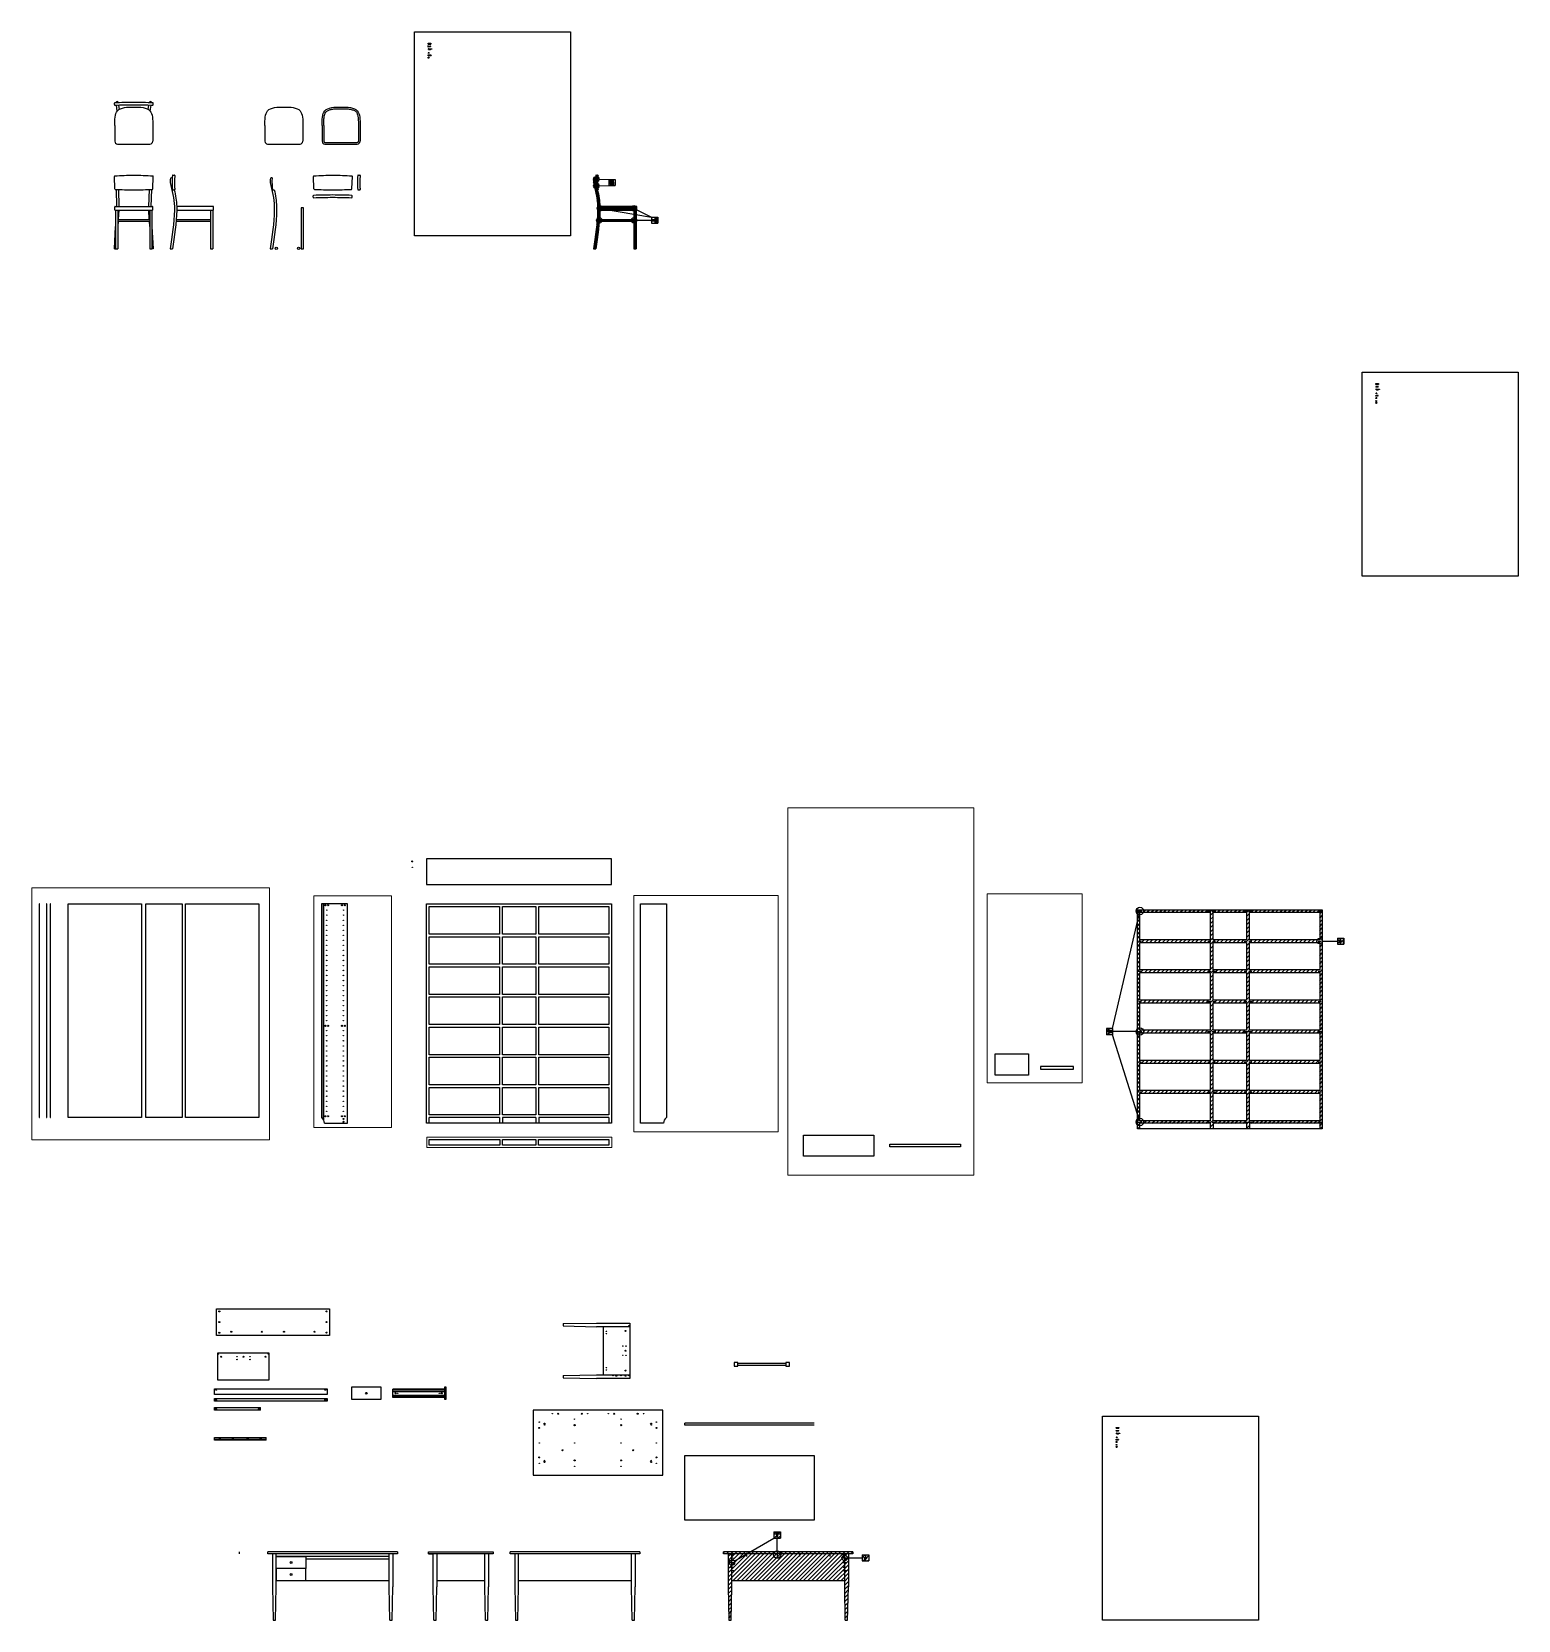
# Model space of a CAD drawing. Header units: millimetres. Extents: x 101 to 1709, y 35 to 1753.
import ezdxf

# ---------------------------------------------------------------- set-up
doc = ezdxf.new("R2010")
doc.units = ezdxf.units.MM
doc.header["$MEASUREMENT"] = 0
doc.linetypes.add('AI-Linetype-2', pattern=[1.411111, 0.705556, -0.705556])
doc.layers.add('A-FURN', color=8, linetype='Continuous', lineweight=18)
for name, color, linetype in [('lc', 1, 'Continuous'), ('Livello 1', 7, 'Continuous'), ('Viti', 3, 'Continuous')]:
    doc.layers.add(name, color=color, linetype=linetype)
pattern_1 = [(45, (-1745.7428, -1655.1698), (-2.245064, 2.245064), [])]
pattern_2 = [(45, (-48.72676, 1484.7542), (-0.4861359, 0.4861359), [])]
pattern_3 = [(135, (-48.72676, 1484.7542), (-0.4861359, -0.4861359), [])]

# ---------------------------------------------------------------- blocks, each defined once
blk = doc.blocks.new('*U10')
blk.add_lwpolyline([(0, 0), (0, 0.1), (0.1, 0), (0.1, -0.4), (0.1, -0.5), (0.1, -0.4), (0, 0)])
blk = doc.blocks.new('*U11')
at = {"color": 0, "linetype": 'ByBlock', "lineweight": -2, "transparency": 16777216}
for p in [(42.4, 270.7), (42.6, 270.7), (42.8, 270.7), (43, 270.7), (43.2, 270.7)]:
    blk.add_blockref('*U10', p, dxfattribs=at)
blk = doc.blocks.new('118331')
for p, q in [((40.1, 264.9), (40.1, 264.3)), ((40.1, 264.9), (40.3, 264.9)), ((40.1, 264.3), (40.3, 264.3)), ((40.3, 264.9), (40.3, 264.3)), ((40.7, 264.8), (40.3, 264.8)), ((40.7, 264.4), (40.3, 264.4)), ((40.7, 265), (40.7, 264.3)), ((40.7, 265), (43, 265)), ((40.7, 264.8), (40.7, 264.5)), ((43, 264.3), (40.7, 264.3)), ((40.8, 265), (40.8, 264.7)), ((40.8, 264.9), (42.9, 264.9)), ((40.8, 264.7), (42.9, 264.7)), ((40.8, 264.6), (40.8, 264.3)), ((40.8, 264.6), (42.9, 264.6)), ((40.8, 264.3), (42.9, 264.3)), ((42.9, 265), (42.9, 264.7)), ((42.9, 264.6), (42.9, 264.3)), ((43, 265), (43, 264.3)), ((43, 264.8), (43.1, 264.8)), ((43.1, 264.4), (43, 264.4)), ((43.1, 264.8), (43.3, 264.8)), ((43.4, 264.4), (43.2, 264.4)), ((43.3, 264.8), (43.5, 264.8)), ((43.6, 264.4), (43.4, 264.4)), ((43.5, 264.8), (43.7, 264.8)), ((43.8, 264.4), (43.6, 264.4)), ((43.8, 264.8), (43.9, 264.8)), ((44, 264.4), (43.8, 264.4)), ((44, 264.8), (44.1, 264.8)), ((44.1, 264.8), (44.1, 264.5)), ((44.1, 264.4), (44.1, 264.4))]:
    blk.add_line(p, q)
for centre, start, end in [((44.1, 264.8), 360, 90), ((44.1, 264.5), 270, 0)]:
    blk.add_arc(centre, 0.05, start, end)
blk.add_blockref('*U11', (0.7, -5.8))
blk = doc.blocks.new('101350')
for p, q in [((40.1, 267.9), (40.1, 267.3)), ((40.2, 267.9), (40.3, 268)), ((40.2, 267.3), (40.3, 267.2)), ((40.3, 268), (43, 268)), ((40.3, 267.2), (40.3, 268)), ((40.3, 267.2), (43, 267.2)), ((40.4, 267.9), (42.9, 267.9)), ((40.4, 267.7), (42.9, 267.7)), ((40.4, 267.6), (42.9, 267.6)), ((40.4, 267.4), (42.9, 267.4)), ((40.4, 267.3), (42.9, 267.3)), ((43, 268), (43, 267.2)), ((43.1, 267.9), (43, 268)), ((43.1, 267.3), (43, 267.2)), ((43.1, 267.9), (43.1, 267.3))]:
    blk.add_line(p, q)
for centre, start, end in [((40.2, 267.9), 123.6901, 180), ((40.2, 267.3), 180, 236.3099), ((40.3, 267.9), 90, 123.6901), ((40.3, 267.2), 236.3099, 270), ((43, 267.9), 56.3099, 90), ((43, 267.2), 270, 303.6901), ((43.1, 267.9), 0, 56.3099), ((43.1, 267.3), 303.6901, 0)]:
    blk.add_arc(centre, 0.05, start, end)
blk = doc.blocks.new('*U12')
blk.add_lwpolyline([(0, 0), (0, 0.1), (0.1, 0), (0.1, -0.4), (0.1, -0.5), (0.1, -0.4), (0, 0)])
blk = doc.blocks.new('*U13')
at = {"color": 0, "linetype": 'ByBlock', "lineweight": -2, "transparency": 16777216}
for p in [(42.4, 270.7), (42.6, 270.7), (42.8, 270.7), (43.1, 270.7)]:
    blk.add_blockref('*U12', p, dxfattribs=at)
blk = doc.blocks.new('110853')
for p, q in [((40.1, 252), (40.1, 251.3)), ((40.1, 252), (40.3, 251.9)), ((40.3, 251.4), (40.1, 251.3)), ((40.6, 251.9), (40.4, 251.9)), ((40.4, 251.5), (40.4, 251.5)), ((40.6, 251.5), (40.5, 251.5)), ((40.8, 251.9), (40.6, 251.9)), ((40.9, 251.5), (40.7, 251.5)), ((41, 251.9), (40.8, 251.9)), ((41.1, 251.5), (40.9, 251.5)), ((41.2, 251.9), (41.1, 251.9)), ((41.2, 251.5), (41.1, 251.5)), ((41.2, 251.8), (41.2, 251.5))]:
    blk.add_line(p, q)
for centre, radius, start, end in [((40.4, 252.1), 0.2, 230.2432, 257.6604), ((40.4, 251.3), 0.2, 90, 129.7568), ((41.2, 251.8), 0.05, 360, 90), ((41.2, 251.5), 0.05, 270, 0)]:
    blk.add_arc(centre, radius, start, end)
blk.add_blockref('*U13', (-2, -18.8))
blk = doc.blocks.new('100412')
for p, q in [((40.5, 243.5), (40.4, 243.5)), ((40.4, 243.2), (40.5, 243.1)), ((40.5, 243.2), (40.5, 243.5)), ((40.6, 243.2), (40.5, 243.5)), ((40.5, 243.5), (40.5, 243.5)), ((40.5, 243.5), (40.5, 243.5)), ((40.6, 243.5), (40.5, 243.5)), ((40.5, 243.1), (40.5, 243.2)), ((40.5, 243.2), (40.5, 243.1)), ((40.5, 243.1), (40.6, 243.2)), ((40.6, 243.2), (40.6, 243.5)), ((40.6, 243.5), (40.6, 243.5)), ((40.7, 243.5), (40.6, 243.5)), ((40.6, 243.5), (40.6, 243.5)), ((40.6, 243.2), (40.6, 243.1)), ((40.6, 243.1), (40.6, 243.2)), ((40.6, 243.2), (40.7, 243.1)), ((40.7, 243.2), (40.7, 243.5)), ((40.8, 243.2), (40.7, 243.5)), ((40.7, 243.5), (40.7, 243.5)), ((40.7, 243.5), (40.7, 243.5)), ((40.8, 243.5), (40.7, 243.5)), ((40.7, 243.1), (40.7, 243.2)), ((40.7, 243.2), (40.7, 243.1)), ((40.7, 243.1), (40.8, 243.2)), ((40.8, 243.2), (40.8, 243.5)), ((40.8, 243.5), (40.8, 243.5)), ((40.9, 243.5), (40.8, 243.5)), ((40.8, 243.5), (40.8, 243.5)), ((40.8, 243.2), (40.8, 243.1)), ((40.8, 243.1), (40.8, 243.2)), ((40.8, 243.2), (40.9, 243.1)), ((40.9, 243.2), (40.9, 243.5)), ((41, 243.5), (40.9, 243.5)), ((40.9, 243.5), (40.9, 243.5)), ((40.9, 243.1), (40.9, 243.2)), ((40.9, 243.2), (41, 243.1)), ((41, 243.2), (41, 243.5)), ((41, 243.2), (41, 243.5)), ((41, 243.5), (41, 243.5)), ((41, 243.5), (41, 243.5)), ((41.1, 243.5), (41, 243.5)), ((41, 243.5), (41, 243.5)), ((41, 243.1), (41, 243.2)), ((41, 243.2), (41, 243.1)), ((41, 243.1), (41, 243.2)), ((41, 243.2), (41.1, 243.1)), ((41.1, 243.2), (41.1, 243.5)), ((41.2, 243.5), (41.1, 243.5)), ((41.1, 243.5), (41.1, 243.5)), ((41.1, 243.1), (41.1, 243.2)), ((41.1, 243.2), (41.2, 243.1)), ((41.2, 243.2), (41.2, 243.5)), ((41.3, 243.2), (41.2, 243.5)), ((41.2, 243.5), (41.2, 243.5)), ((41.2, 243.5), (41.2, 243.5)), ((41.3, 243.5), (41.2, 243.5)), ((41.2, 243.1), (41.2, 243.2)), ((41.2, 243.2), (41.2, 243.1)), ((41.2, 243.1), (41.3, 243.2)), ((41.3, 243.2), (41.3, 243.5)), ((41.3, 243.5), (41.3, 243.5)), ((41.4, 243.5), (41.3, 243.5)), ((41.3, 243.5), (41.3, 243.5)), ((41.3, 243.2), (41.3, 243.1)), ((41.3, 243.1), (41.3, 243.2)), ((41.3, 243.2), (41.4, 243.1)), ((41.4, 243.2), (41.4, 243.5)), ((41.5, 243.2), (41.4, 243.5)), ((41.4, 243.5), (41.4, 243.5)), ((41.4, 243.5), (41.4, 243.5)), ((41.5, 243.5), (41.4, 243.5)), ((41.4, 243.1), (41.4, 243.2)), ((41.4, 243.2), (41.4, 243.1)), ((41.4, 243.1), (41.5, 243.2)), ((41.5, 243.2), (41.5, 243.5)), ((41.5, 243.5), (41.5, 243.5)), ((41.6, 243.5), (41.5, 243.5)), ((41.5, 243.5), (41.5, 243.5)), ((41.5, 243.2), (41.5, 243.1)), ((41.5, 243.1), (41.5, 243.2)), ((41.5, 243.2), (41.6, 243.1)), ((41.6, 243.2), (41.6, 243.5)), ((41.7, 243.5), (41.6, 243.5)), ((41.6, 243.5), (41.6, 243.5)), ((41.6, 243.1), (41.6, 243.2)), ((41.6, 243.2), (41.7, 243.1)), ((41.7, 243.2), (41.7, 243.5)), ((41.7, 243.2), (41.7, 243.5)), ((41.7, 243.5), (41.7, 243.5)), ((41.7, 243.5), (41.7, 243.5)), ((41.8, 243.5), (41.7, 243.5)), ((41.7, 243.5), (41.7, 243.5)), ((41.7, 243.1), (41.7, 243.2)), ((41.7, 243.2), (41.7, 243.1)), ((41.7, 243.1), (41.7, 243.2)), ((41.7, 243.2), (41.8, 243.1)), ((41.8, 243.2), (41.8, 243.5)), ((41.9, 243.5), (41.8, 243.5)), ((41.8, 243.5), (41.8, 243.5)), ((41.8, 243.1), (41.8, 243.2)), ((41.8, 243.2), (41.9, 243.1)), ((41.9, 243.2), (41.9, 243.5)), ((42, 243.2), (41.9, 243.5)), ((41.9, 243.5), (41.9, 243.5)), ((41.9, 243.5), (41.9, 243.5)), ((42, 243.5), (41.9, 243.5)), ((41.9, 243.1), (41.9, 243.2)), ((41.9, 243.2), (41.9, 243.1)), ((41.9, 243.1), (42, 243.2)), ((42, 243.2), (42, 243.5)), ((42, 243.5), (42, 243.5)), ((42.1, 243.5), (42, 243.5)), ((42, 243.5), (42, 243.5)), ((42, 243.2), (42, 243.1)), ((42, 243.1), (42, 243.2)), ((42, 243.2), (42.1, 243.1)), ((42.1, 243.2), (42.1, 243.5)), ((42.2, 243.2), (42.1, 243.5)), ((42.1, 243.5), (42.1, 243.5)), ((42.1, 243.5), (42.1, 243.5)), ((42.2, 243.5), (42.1, 243.5)), ((42.1, 243.1), (42.1, 243.2)), ((42.1, 243.2), (42.1, 243.1)), ((42.1, 243.1), (42.2, 243.2)), ((42.2, 243.2), (42.2, 243.5)), ((42.2, 243.5), (42.2, 243.5)), ((42.3, 243.5), (42.2, 243.5)), ((42.2, 243.5), (42.2, 243.5)), ((42.2, 243.2), (42.2, 243.1)), ((42.2, 243.1), (42.2, 243.2)), ((42.2, 243.2), (42.3, 243.1)), ((42.3, 243.2), (42.3, 243.5)), ((42.4, 243.5), (42.3, 243.5)), ((42.3, 243.5), (42.3, 243.5)), ((42.3, 243.1), (42.3, 243.2)), ((42.3, 243.2), (42.4, 243.1)), ((42.5, 243.5), (42.4, 243.5)), ((42.4, 243.5), (42.4, 243.5)), ((42.4, 243.2), (42.4, 243.5)), ((42.4, 243.2), (42.4, 243.5)), ((42.4, 243.5), (42.4, 243.5)), ((42.4, 243.5), (42.4, 243.5)), ((42.4, 243.2), (42.5, 243.1)), ((42.4, 243.1), (42.4, 243.2)), ((42.4, 243.2), (42.4, 243.1)), ((42.4, 243.1), (42.4, 243.2)), ((42.5, 243.2), (42.5, 243.5)), ((42.6, 243.5), (42.5, 243.5)), ((42.5, 243.5), (42.5, 243.5)), ((42.5, 243.1), (42.5, 243.2)), ((42.5, 243.2), (42.6, 243.1)), ((42.6, 243.2), (42.6, 243.5)), ((42.6, 243.5), (42.6, 243.5)), ((42.6, 243.4), (42.6, 243.2)), ((42.6, 243.1), (42.6, 243.2)), ((42.6, 243.2), (42.6, 243.2))]:
    blk.add_line(p, q)
blk.add_lwpolyline([(40.3, 242.9), (40.3, 243.7, -0.414214), (40.3, 243.8), (40.4, 243.8, -0.414214), (40.4, 243.7), (40.4, 242.9, -0.414214), (40.4, 242.9), (40.3, 242.9, -0.414214)], format="xyb", close=True)
for centre, radius, start, end in [((40.5, 243.3), 0.406, 120.5102, 239.4898), ((42.6, 243.4), 0.025, 0, 90), ((42.6, 243.2), 0.025, 270, 0)]:
    blk.add_arc(centre, radius, start, end)
blk = doc.blocks.new('105021')
for p, q in [((40.5, 249.3), (40.4, 249.4)), ((40.4, 249), (40.5, 249)), ((40.5, 249.3), (40.5, 249.4)), ((40.5, 249.4), (40.5, 249.3)), ((40.6, 249.4), (40.5, 249.3)), ((40.5, 249), (40.5, 249.3)), ((40.6, 249), (40.5, 249.3)), ((40.5, 249), (40.5, 249)), ((40.5, 249), (40.5, 249)), ((40.5, 249), (40.6, 249)), ((40.6, 249.3), (40.6, 249.4)), ((40.7, 249.3), (40.6, 249.4)), ((40.6, 249.4), (40.6, 249.3)), ((40.6, 249), (40.6, 249.3)), ((40.6, 249), (40.6, 249)), ((40.6, 249), (40.6, 249)), ((40.6, 249), (40.7, 249)), ((40.7, 249.3), (40.7, 249.4)), ((40.7, 249.4), (40.7, 249.3)), ((40.8, 249.4), (40.7, 249.3)), ((40.7, 249), (40.7, 249.3)), ((40.8, 249), (40.7, 249.3)), ((40.7, 249), (40.7, 249)), ((40.7, 249), (40.7, 249)), ((40.7, 249), (40.8, 249)), ((40.8, 249.3), (40.8, 249.4)), ((40.9, 249.3), (40.8, 249.4)), ((40.8, 249.4), (40.8, 249.3)), ((40.8, 249), (40.8, 249.3)), ((40.8, 249), (40.8, 249)), ((40.8, 249), (40.8, 249)), ((40.8, 249), (40.9, 249)), ((41, 249.3), (40.9, 249.4)), ((40.9, 249.4), (40.9, 249.3)), ((40.9, 249), (40.9, 249.3)), ((40.9, 249), (40.9, 249)), ((40.9, 249), (41, 249)), ((41, 249.3), (41, 249.4)), ((41, 249.4), (41, 249.3)), ((41.1, 249.3), (41, 249.4)), ((41, 249.4), (41, 249.3)), ((41, 249), (41, 249.3)), ((41, 249), (41, 249.3)), ((41, 249), (41, 249)), ((41, 249), (41, 249)), ((41, 249), (41, 249)), ((41, 249), (41.1, 249)), ((41.2, 249.3), (41.1, 249.4)), ((41.1, 249.4), (41.1, 249.3)), ((41.1, 249), (41.1, 249.3)), ((41.1, 249), (41.1, 249)), ((41.1, 249), (41.2, 249)), ((41.2, 249.3), (41.2, 249.4)), ((41.2, 249.4), (41.2, 249.3)), ((41.3, 249.4), (41.2, 249.3)), ((41.2, 249), (41.2, 249.3)), ((41.3, 249), (41.2, 249.3)), ((41.2, 249), (41.2, 249)), ((41.2, 249), (41.2, 249)), ((41.2, 249), (41.3, 249)), ((41.3, 249.3), (41.3, 249.4)), ((41.4, 249.3), (41.3, 249.4)), ((41.3, 249.4), (41.3, 249.3)), ((41.3, 249), (41.3, 249.3)), ((41.3, 249), (41.3, 249)), ((41.3, 249), (41.3, 249)), ((41.3, 249), (41.4, 249)), ((41.4, 249), (41.4, 249.3)), ((41.4, 249.3), (41.4, 249.1)), ((41.4, 249.3), (41.4, 249.3)), ((41.4, 249), (41.4, 249)), ((41.4, 249), (41.4, 249))]:
    blk.add_line(p, q)
blk.add_lwpolyline([(40.3, 248.7), (40.3, 249.6, -0.414214), (40.3, 249.6), (40.4, 249.6, -0.414214), (40.4, 249.6), (40.4, 248.7, -0.414214), (40.4, 248.7), (40.3, 248.7, -0.414214)], format="xyb", close=True)
for centre, radius, start, end in [((40.5, 249.2), 0.406, 120.5102, 239.4898), ((41.4, 249.3), 0.025, 0, 90), ((41.4, 249.1), 0.025, 270, 0)]:
    blk.add_arc(centre, radius, start, end)
blk = doc.blocks.new('*U17')
blk.add_lwpolyline([(0.2, -0.3), (0.2, -0.3), (0.2, -0.3), (0.3, -0.5), (0.3, -0.6), (0.2, -0.5), (0.2, -0.3)])
blk = doc.blocks.new('*U18')
at = {"color": 0, "linetype": 'ByBlock', "lineweight": -2, "transparency": 16777216}
for p in [(40.1, 265), (40.3, 265), (40.4, 265), (40.5, 265), (40.7, 265), (40.8, 265), (41, 265), (41.1, 265), (41.2, 265), (41.4, 265), (41.5, 265), (41.6, 265), (41.8, 265), (41.9, 265), (42.1, 265), (42.2, 265), (42.3, 265), (42.5, 265)]:
    blk.add_blockref('*U17', p, dxfattribs=at)
blk = doc.blocks.new('108442')
for p, q in [((40.1, 265), (40.2, 264.8)), ((40.1, 265), (40.1, 264.2)), ((40.2, 264.5), (40.1, 264.2)), ((40.3, 264.7), (40.3, 264.7)), ((40.3, 264.5), (40.4, 264.5)), ((40.4, 264.7), (40.5, 264.7)), ((40.4, 264.5), (40.5, 264.5)), ((40.5, 264.7), (40.6, 264.7)), ((40.5, 264.5), (40.6, 264.5)), ((40.6, 264.7), (40.7, 264.7)), ((40.7, 264.5), (40.8, 264.5)), ((40.8, 264.7), (40.9, 264.7)), ((40.8, 264.5), (40.9, 264.5)), ((40.9, 264.7), (41, 264.7)), ((40.9, 264.5), (41.1, 264.5)), ((41.1, 264.7), (41.2, 264.7)), ((41.1, 264.5), (41.2, 264.5)), ((41.2, 264.7), (41.3, 264.7)), ((41.2, 264.5), (41.3, 264.5)), ((41.3, 264.7), (41.4, 264.7)), ((41.4, 264.5), (41.5, 264.5)), ((41.5, 264.7), (41.6, 264.7)), ((41.5, 264.5), (41.6, 264.5)), ((41.6, 264.7), (41.7, 264.7)), ((41.6, 264.5), (41.7, 264.5)), ((41.7, 264.7), (41.8, 264.7)), ((41.8, 264.5), (41.9, 264.5)), ((41.9, 264.7), (42, 264.7)), ((41.9, 264.5), (42, 264.5)), ((42, 264.7), (42.1, 264.7)), ((42.1, 264.5), (42.2, 264.5)), ((42.2, 264.7), (42.3, 264.7)), ((42.2, 264.5), (42.3, 264.5)), ((42.3, 264.7), (42.4, 264.7)), ((42.3, 264.5), (42.4, 264.5)), ((42.4, 264.7), (42.5, 264.7)), ((42.5, 264.5), (42.6, 264.5)), ((42.6, 264.7), (42.6, 264.7)), ((42.6, 264.7), (42.7, 264.7)), ((42.6, 264.5), (42.7, 264.5)), ((42.7, 264.5), (42.7, 264.5)), ((43.1, 264.6), (42.8, 264.7)), ((42.8, 264.7), (42.8, 264.7)), ((42.9, 264.6), (42.8, 264.7)), ((42.8, 264.7), (42.8, 264.7)), ((42.8, 264.7), (42.8, 264.7)), ((42.8, 264.7), (42.8, 264.6)), ((42.8, 264.6), (42.9, 264.5)), ((42.8, 264.6), (42.8, 264.5)), ((42.9, 264.5), (42.9, 264.6)), ((43.1, 264.6), (42.9, 264.6))]:
    blk.add_line(p, q)
for centre, radius, start, end in [((40.3, 264.8), 0.1, 203.012, 270), ((40.3, 264.4), 0.1, 90, 156.988), ((42.7, 264.4), 0.348, 75.2281, 85.5061), ((42.7, 264.8), 0.3, 270, 273.397), ((42.7, 264.9), 0.348, 274.4939, 284.7719)]:
    blk.add_arc(centre, radius, start, end)
blk.add_blockref('*U18', (0, 0))
blk = doc.blocks.new('*U19')
blk.add_lwpolyline([(0, 0), (0, 0.1), (0.1, 0), (0.1, -0.4), (0.1, -0.5), (0.1, -0.4), (0, 0)])
blk = doc.blocks.new('*U20')
at = {"layer": 'Viti', "color": 0, "linetype": 'ByBlock', "lineweight": -2, "transparency": 16777216}
for p in [(42.4, 270.7), (42.6, 270.7), (42.8, 270.7), (43, 270.7), (43.2, 270.7)]:
    blk.add_blockref('*U19', p, dxfattribs=at)
blk = doc.blocks.new('*U21')
blk.add_lwpolyline([(0, 0), (0, 0.1), (0.1, 0), (0.1, -0.4), (0.1, -0.5), (0.1, -0.4), (0, 0)])
blk = doc.blocks.new('*U22')
at = {"layer": 'Viti', "color": 0, "linetype": 'ByBlock', "lineweight": -2, "transparency": 16777216}
for p in [(42.4, 270.7), (42.6, 270.7), (42.8, 270.7), (43, 270.7), (43.2, 270.7)]:
    blk.add_blockref('*U21', p, dxfattribs=at)
blk = doc.blocks.new('yf')
at = {"layer": 'Viti'}
for p, q in [((578.9, 200.1), (578.8, 200.2)), ((578.8, 199.8), (578.9, 199.8)), ((579, 200.1), (578.9, 200.2)), ((578.9, 200.2), (578.9, 200.1)), ((578.9, 199.8), (578.9, 200.1)), ((578.9, 199.8), (578.9, 199.8)), ((578.9, 199.8), (579, 199.8)), ((579, 200.1), (579, 200.2)), ((579, 200.2), (579, 200.1)), ((579.1, 200.1), (579, 200.2)), ((579, 200.2), (579, 200.1)), ((579, 199.8), (579, 200.1)), ((579, 199.8), (579, 200.1)), ((579, 199.8), (579, 199.8)), ((579, 199.8), (579, 199.8)), ((579, 199.8), (579, 199.8)), ((579, 199.8), (579.1, 199.8)), ((579.2, 200.1), (579.1, 200.2)), ((579.1, 200.2), (579.1, 200.1)), ((579.1, 199.8), (579.1, 200.1)), ((579.1, 199.8), (579.1, 199.8)), ((579.1, 199.8), (579.2, 199.8)), ((579.2, 200.1), (579.2, 200.2)), ((579.2, 200.2), (579.2, 200.1)), ((579.3, 200.2), (579.2, 200.1)), ((579.2, 199.8), (579.2, 200.1)), ((579.3, 199.8), (579.2, 200.1)), ((579.2, 199.8), (579.2, 199.8)), ((579.2, 199.8), (579.2, 199.8)), ((579.2, 199.8), (579.3, 199.8)), ((579.3, 200.1), (579.3, 200.2)), ((579.4, 200.1), (579.3, 200.2)), ((579.3, 200.2), (579.3, 200.1)), ((579.3, 199.8), (579.3, 200.1)), ((579.3, 199.8), (579.3, 199.8)), ((579.3, 199.8), (579.3, 199.8)), ((579.3, 199.8), (579.4, 199.8)), ((579.4, 200.1), (579.4, 200.2)), ((579.4, 200.2), (579.4, 200.1)), ((579.5, 200.2), (579.4, 200.1)), ((579.4, 199.8), (579.4, 200.1)), ((579.5, 199.8), (579.4, 200.1)), ((579.4, 199.8), (579.4, 199.8)), ((579.4, 199.8), (579.4, 199.8)), ((579.4, 199.8), (579.5, 199.8)), ((579.5, 200.1), (579.5, 200.2)), ((579.6, 200.1), (579.5, 200.2)), ((579.5, 200.2), (579.5, 200.1)), ((579.5, 199.8), (579.5, 200.1)), ((579.5, 199.8), (579.5, 199.8)), ((579.5, 199.8), (579.5, 199.8)), ((579.5, 199.8), (579.6, 199.8)), ((579.7, 200.1), (579.6, 200.2)), ((579.6, 200.2), (579.6, 200.1)), ((579.6, 199.8), (579.6, 200.1)), ((579.6, 199.8), (579.6, 199.8)), ((579.6, 199.8), (579.7, 199.8)), ((579.7, 200.1), (579.7, 200.2)), ((579.7, 200.2), (579.7, 200.1)), ((579.8, 200.1), (579.7, 200.2)), ((579.7, 200.2), (579.7, 200.1)), ((579.7, 199.8), (579.7, 200.1)), ((579.7, 199.8), (579.7, 200.1)), ((579.7, 199.8), (579.7, 199.8)), ((579.7, 199.8), (579.7, 199.8)), ((579.7, 199.8), (579.7, 199.8)), ((579.7, 199.8), (579.8, 199.8)), ((579.9, 200.1), (579.8, 200.2)), ((579.8, 200.2), (579.8, 200.1)), ((579.8, 199.8), (579.8, 200.1)), ((579.8, 199.8), (579.8, 199.8)), ((579.8, 199.8), (579.9, 199.8)), ((579.9, 200.1), (579.9, 200.2)), ((579.9, 200.2), (579.9, 200.1)), ((580, 200.2), (579.9, 200.1)), ((579.9, 199.8), (579.9, 200.1)), ((580, 199.8), (579.9, 200.1)), ((579.9, 199.8), (579.9, 199.8)), ((579.9, 199.8), (579.9, 199.8)), ((579.9, 199.8), (580, 199.8)), ((580, 200.1), (580, 200.2)), ((580.1, 200.1), (580, 200.2)), ((580, 200.2), (580, 200.1)), ((580, 199.8), (580, 200.1)), ((580, 199.8), (580, 199.8)), ((580, 199.8), (580, 199.8)), ((580, 199.8), (580.1, 199.8)), ((580.1, 200.1), (580.1, 200.2)), ((580.1, 200.2), (580.1, 200.1)), ((580.2, 200.2), (580.1, 200.1)), ((580.1, 199.8), (580.1, 200.1)), ((580.2, 199.8), (580.1, 200.1)), ((580.1, 199.8), (580.1, 199.8)), ((580.1, 199.8), (580.1, 199.8)), ((580.1, 199.8), (580.2, 199.8)), ((580.2, 200.1), (580.2, 200.2)), ((580.3, 200.1), (580.2, 200.2)), ((580.2, 200.2), (580.2, 200.1)), ((580.2, 199.8), (580.2, 200.1)), ((580.2, 199.8), (580.2, 199.8)), ((580.2, 199.8), (580.2, 199.8)), ((580.2, 199.8), (580.3, 199.8)), ((580.4, 200.1), (580.3, 200.2)), ((580.3, 200.2), (580.3, 200.1)), ((580.3, 199.8), (580.3, 200.1)), ((580.3, 199.8), (580.3, 199.8)), ((580.3, 199.8), (580.4, 199.8)), ((580.4, 200.1), (580.4, 200.2)), ((580.4, 200.2), (580.4, 200.1)), ((580.5, 200.1), (580.4, 200.2)), ((580.4, 200.2), (580.4, 200.1)), ((580.4, 199.8), (580.4, 200.1)), ((580.4, 199.8), (580.4, 200.1)), ((580.4, 199.8), (580.4, 199.8)), ((580.4, 199.8), (580.4, 199.8)), ((580.4, 199.8), (580.4, 199.8)), ((580.4, 199.8), (580.5, 199.8)), ((580.6, 200.1), (580.5, 200.2)), ((580.5, 200.2), (580.5, 200.1)), ((580.5, 199.8), (580.5, 200.1)), ((580.5, 199.8), (580.5, 199.8)), ((580.5, 199.8), (580.6, 199.8)), ((580.6, 200.1), (580.6, 200.2)), ((580.6, 200.2), (580.6, 200.1)), ((580.7, 200.2), (580.6, 200.1)), ((580.6, 199.8), (580.6, 200.1)), ((580.7, 199.8), (580.6, 200.1)), ((580.6, 199.8), (580.6, 199.8)), ((580.6, 199.8), (580.6, 199.8)), ((580.6, 199.8), (580.7, 199.8)), ((580.7, 200.1), (580.7, 200.2)), ((580.8, 200.1), (580.7, 200.2)), ((580.7, 200.2), (580.7, 200.1)), ((580.7, 199.8), (580.7, 200.1)), ((580.7, 199.8), (580.7, 199.8)), ((580.7, 199.8), (580.7, 199.8)), ((580.7, 199.8), (580.8, 199.8)), ((580.9, 200.2), (580.8, 200.1)), ((580.8, 200.1), (580.8, 200.2)), ((580.8, 200.2), (580.8, 200.1)), ((580.8, 199.8), (580.8, 200.1)), ((580.9, 199.8), (580.8, 200.1)), ((580.8, 199.8), (580.8, 199.8)), ((580.8, 199.8), (580.8, 199.8)), ((580.8, 199.8), (580.9, 199.8)), ((580.9, 200.1), (580.9, 200.2)), ((581, 200.1), (580.9, 200.2)), ((580.9, 200.2), (580.9, 200.1)), ((580.9, 199.8), (580.9, 200.1)), ((580.9, 199.8), (580.9, 199.8)), ((580.9, 199.8), (580.9, 199.8)), ((580.9, 199.8), (581, 199.8)), ((581.1, 200.1), (581, 200.2)), ((581, 200.2), (581, 200.1)), ((581, 199.8), (581, 200.1)), ((581, 199.8), (581, 199.8)), ((581, 199.8), (581.1, 199.8)), ((581.1, 200.1), (581.1, 200.2)), ((581.1, 200.2), (581.1, 200.1)), ((581.2, 200.1), (581.1, 200.2)), ((581.1, 200.2), (581.1, 200.1)), ((581.1, 199.8), (581.1, 200.1)), ((581.1, 199.8), (581.1, 200.1)), ((581.1, 199.8), (581.1, 199.8)), ((581.1, 199.8), (581.1, 199.8)), ((581.1, 199.8), (581.1, 199.8)), ((581.1, 199.8), (581.2, 199.8)), ((581.3, 200.1), (581.2, 200.2)), ((581.2, 200.2), (581.2, 200.1)), ((581.2, 199.8), (581.2, 200.1)), ((581.2, 199.8), (581.2, 199.8)), ((581.2, 199.8), (581.3, 199.8)), ((581.4, 200.2), (581.3, 200.1)), ((581.3, 200.1), (581.3, 200.2)), ((581.3, 200.2), (581.3, 200.1)), ((581.3, 199.8), (581.3, 200.1)), ((581.4, 199.8), (581.3, 200.1)), ((581.3, 199.8), (581.3, 199.8)), ((581.3, 199.8), (581.3, 199.8)), ((581.3, 199.8), (581.4, 199.8)), ((581.4, 200.1), (581.4, 200.2)), ((581.5, 200.1), (581.4, 200.2)), ((581.4, 200.2), (581.4, 200.1)), ((581.4, 199.8), (581.4, 200.1)), ((581.4, 199.8), (581.4, 199.8)), ((581.4, 199.8), (581.4, 199.8)), ((581.4, 199.8), (581.5, 199.8)), ((581.5, 200.1), (581.5, 200.2)), ((581.5, 200.2), (581.5, 200.1)), ((581.6, 200.2), (581.5, 200.1)), ((581.5, 199.8), (581.5, 200.1)), ((581.6, 199.8), (581.5, 200.1)), ((581.5, 199.8), (581.5, 199.8)), ((581.5, 199.8), (581.5, 199.8)), ((581.5, 199.8), (581.6, 199.8)), ((581.6, 200.1), (581.6, 200.2)), ((581.7, 200.1), (581.6, 200.2)), ((581.6, 200.2), (581.6, 200.1)), ((581.6, 199.8), (581.6, 200.1)), ((581.6, 199.8), (581.6, 199.8)), ((581.6, 199.8), (581.6, 199.8)), ((581.6, 199.8), (581.7, 199.8)), ((581.8, 200.1), (581.7, 200.2)), ((581.7, 200.2), (581.7, 200.1)), ((581.7, 199.8), (581.7, 200.1)), ((581.7, 199.8), (581.8, 199.8)), ((581.7, 199.8), (581.7, 199.8)), ((581.8, 200.1), (581.8, 200.2)), ((581.8, 200.2), (581.8, 200.1)), ((581.8, 199.8), (581.8, 200.1)), ((581.8, 200.1), (581.9, 200.1)), ((581.8, 199.8), (581.8, 200.1)), ((581.8, 199.8), (581.8, 199.8)), ((581.8, 199.8), (581.8, 199.8)), ((581.9, 199.8), (581.8, 199.8)), ((581.8, 199.8), (581.8, 199.8)), ((581.9, 200.1), (581.9, 199.9))]:
    blk.add_line(p, q, dxfattribs=at)
blk.add_lwpolyline([(578.7, 199.6), (578.7, 200.4, -0.414214), (578.8, 200.4), (578.8, 200.4, -0.414214), (578.8, 200.4), (578.8, 199.6, -0.414214), (578.8, 199.5), (578.8, 199.5, -0.414214)], format="xyb", close=True, dxfattribs=at)
for centre, start, end in [((581.9, 200.1), 0, 90), ((581.9, 199.9), 270, 0)]:
    blk.add_arc(centre, 0.025, start, end, dxfattribs=at)
blk = doc.blocks.new('*U27')
blk.add_lwpolyline([(0.2, -0.3), (0.2, -0.3), (0.2, -0.3), (0.3, -0.5), (0.3, -0.6), (0.2, -0.5), (0.2, -0.3)])
blk = doc.blocks.new('*U28')
at = {"layer": 'Viti', "color": 0, "linetype": 'ByBlock', "lineweight": -2, "transparency": 16777216}
for p in [(40.1, 265), (40.3, 265), (40.4, 265), (40.5, 265), (40.7, 265), (40.8, 265), (41, 265), (41.1, 265), (41.2, 265), (41.4, 265), (41.5, 265), (41.6, 265), (41.8, 265), (41.9, 265), (42.1, 265), (42.2, 265), (42.3, 265), (42.5, 265)]:
    blk.add_blockref('*U27', p, dxfattribs=at)
blk = doc.blocks.new('sadgvd')
at = {"layer": 'Viti'}
for p, q in [((578.5, 210.2), (578.6, 210)), ((578.6, 209.6), (578.5, 209.4)), ((578.7, 209.9), (578.7, 209.9)), ((578.7, 209.7), (578.8, 209.7)), ((578.8, 209.9), (578.9, 209.9)), ((578.8, 209.7), (578.9, 209.7)), ((578.9, 209.9), (579, 209.9)), ((579, 209.7), (579.1, 209.7)), ((579.1, 209.9), (579.2, 209.9)), ((579.1, 209.7), (579.2, 209.7)), ((579.2, 209.9), (579.3, 209.9)), ((579.2, 209.7), (579.3, 209.7)), ((579.3, 209.9), (579.4, 209.9)), ((579.4, 209.7), (579.5, 209.7)), ((579.5, 209.9), (579.6, 209.9)), ((579.5, 209.7), (579.6, 209.7)), ((579.6, 209.9), (579.7, 209.9)), ((579.6, 209.7), (579.7, 209.7)), ((579.7, 209.9), (579.8, 209.9)), ((579.8, 209.7), (579.9, 209.7)), ((579.9, 209.9), (580, 209.9)), ((579.9, 209.7), (580, 209.7)), ((580, 209.9), (580.1, 209.9)), ((580.1, 209.7), (580.2, 209.7)), ((580.2, 209.9), (580.3, 209.9)), ((580.2, 209.7), (580.3, 209.7)), ((580.3, 209.9), (580.4, 209.9)), ((580.3, 209.7), (580.4, 209.7)), ((580.4, 209.9), (580.5, 209.9)), ((580.5, 209.7), (580.6, 209.7)), ((580.6, 209.9), (580.7, 209.9)), ((580.6, 209.7), (580.7, 209.7)), ((580.7, 209.9), (580.8, 209.9)), ((580.7, 209.7), (580.8, 209.7)), ((580.8, 209.9), (580.9, 209.9)), ((580.9, 209.7), (581, 209.7)), ((581, 209.9), (581, 209.9)), ((581, 209.9), (581.1, 209.9)), ((581, 209.7), (581.1, 209.7)), ((581.1, 209.7), (581.1, 209.7)), ((581.2, 209.9), (581.2, 209.9)), ((581.3, 209.9), (581.2, 209.9)), ((581.2, 209.9), (581.2, 209.9)), ((581.2, 209.9), (581.3, 209.7)), ((581.3, 209.7), (581.2, 209.7)), ((581.5, 209.8), (581.3, 209.9)), ((581.3, 209.7), (581.3, 209.9)), ((581.5, 209.8), (581.3, 209.7)), ((581.3, 209.7), (581.3, 209.7)), ((581.3, 209.7), (581.3, 209.7))]:
    blk.add_line(p, q, dxfattribs=at)
for points in [[(578.3, 210.2), (578.3, 209.4)], [(578.5, 210.2), (578.4, 210.2)], [(578.4, 209.4), (578.5, 209.4)]]:
    blk.add_lwpolyline(points, dxfattribs=at)
for centre, radius, start, end in [((578.4, 210.2), 0.025, 90, 180), ((578.4, 209.4), 0.025, 180, 270), ((578.7, 210), 0.1, 203.012, 270), ((578.7, 209.6), 0.1, 90, 156.988), ((581.1, 209.5), 0.348, 75.2281, 85.5061), ((581.1, 210), 0.3, 270, 273.397), ((581.1, 210), 0.348, 274.4939, 284.7719)]:
    blk.add_arc(centre, radius, start, end, dxfattribs=at)
blk.add_blockref('*U28', (538.4, -54.8), dxfattribs=at)

msp = doc.modelspace()

# ---------------------------------------------------------------- hatches: boundary and pattern name
at = {"lineweight": -3}
h = msp.add_hatch(dxfattribs=at)
h.set_pattern_fill('ANSI31', color=256, scale=5.5)
h.set_pattern_definition(pattern_2)
edge = h.paths.add_edge_path()
edge.add_spline(control_points=[(713.3, 1586.5), (713.3, 1586.6), (713.3, 1586.6), (713.3, 1587.4), (713.2, 1588), (713.2, 1589.3), (713.2, 1590), (713.2, 1591.3), (713.2, 1592.1), (713.3, 1593.1), (713.3, 1593.4), (713.3, 1593.6)], knot_values=[4.282248, 4.282248, 4.282248, 4.282248, 4.488229, 4.488229, 6.54284, 6.54284, 8.597452, 8.597452, 10.944264, 10.944264, 11.749126, 11.749126, 11.749126, 11.749126], degree=3, periodic=0)
edge.add_line((713.3, 1593.6), (710.8, 1593.6))
edge.add_spline(control_points=[(710.8, 1593.6), (710.7, 1592.4), (710.6, 1590.1), (710.7, 1587.7), (710.8, 1586.5)], knot_values=[4.449682, 4.449682, 4.449682, 4.449682, 8.01561, 11.581688, 11.581688, 11.581688, 11.581688], degree=3, periodic=0)
edge.add_line((710.8, 1586.5), (713.3, 1586.5))
edge = h.paths.add_edge_path()
edge.add_spline(control_points=[(713.3, 1593.6), (713.4, 1594.4), (713.5, 1595.3), (713.6, 1596.6), (713.6, 1597.1), (713.7, 1597.5)], knot_values=[0.314214, 0.314214, 0.314214, 0.314214, 2.900756, 2.900756, 4.282246, 4.282246, 4.282246, 4.282246], degree=3, periodic=0)
edge.add_arc((713.2, 1597.6), 0.5, 354.8174, 450)
edge.add_line((713.2, 1598.1), (711.7, 1598.1))
edge.add_arc((711.7, 1597.6), 0.5, 90, 174.8344)
edge.add_spline(control_points=[(711.2, 1597.6), (711.1, 1596.8), (711, 1596), (710.9, 1595.2)], knot_values=[0.454363, 0.454363, 0.454363, 0.454363, 2.884469, 2.884469, 2.884469, 2.884469], degree=3, periodic=0)
edge.add_spline(control_points=[(710.9, 1595.2), (710.9, 1594.7), (710.9, 1594.1), (710.8, 1593.6)], knot_values=[2.884469, 2.884469, 2.884469, 2.884469, 4.44968, 4.44968, 4.44968, 4.44968], degree=3, periodic=0)
edge.add_spline(control_points=[(710.8, 1593.6), (710.8, 1593.6), (710.8, 1593.6), (710.8, 1593.6)], knot_values=[4.44968, 4.44968, 4.44968, 4.44968, 4.449682, 4.449682, 4.449682, 4.449682], degree=3, periodic=0)
edge.add_line((710.8, 1593.6), (713.3, 1593.6))
edge = h.paths.add_edge_path()
edge.add_spline(control_points=[(713.7, 1582.6), (713.7, 1582.6), (713.7, 1582.6), (713.5, 1584), (713.4, 1585.2), (713.3, 1586.5)], knot_values=[11.749127, 11.749127, 11.749127, 11.749127, 11.813763, 11.813763, 15.717005, 15.717005, 15.717005, 15.717005], degree=3, periodic=0)
edge.add_line((713.3, 1586.5), (710.8, 1586.5))
edge.add_spline(control_points=[(710.8, 1586.5), (710.9, 1585.2), (711, 1583.8), (711.2, 1582.5)], knot_values=[11.581689, 11.581689, 11.581689, 11.581689, 15.576856, 15.576856, 15.576856, 15.576856], degree=3, periodic=0)
edge.add_arc((711.7, 1582.6), 0.5, 185.3387, 270)
edge.add_line((711.7, 1582.1), (713.2, 1582.1))
edge.add_arc((713.2, 1582.6), 0.5, 270, 365.3476)
edge = h.paths.add_edge_path()
edge.add_line((752.4, 1562.6), (754.9, 1562.6))
edge.add_line((754.9, 1562.6), (754.9, 1560.1))
edge.add_line((754.9, 1560.1), (755.2, 1560.1))
edge.add_arc((755.2, 1560.6), 0.5, 270, 360)
edge.add_line((755.7, 1560.6), (755.7, 1563.6))
edge.add_arc((755.2, 1563.6), 0.5, 0, 90)
edge.add_line((755.2, 1564.1), (715.7, 1564.1))
edge.add_spline(control_points=[(715.7, 1564.1), (715.7, 1563.4), (715.7, 1562.7), (715.7, 1562.1)], knot_values=[26.38655, 26.38655, 26.38655, 26.38655, 28.387578, 28.387578, 28.387578, 28.387578], degree=3, periodic=0)
edge.add_spline(control_points=[(715.7, 1562.1), (715.7, 1561.4), (715.7, 1560.7), (715.7, 1560.1)], knot_values=[28.387591, 28.387591, 28.387591, 28.387591, 30.38655, 30.38655, 30.38655, 30.38655], degree=3, periodic=0)
edge.add_line((715.7, 1560.1), (752.4, 1560.1))
edge.add_line((752.4, 1560.1), (752.4, 1562.6))
edge = h.paths.add_edge_path()
edge.add_line((752.4, 1550.1), (715.2, 1550.1))
edge.add_spline(control_points=[(715.2, 1550.1), (715.2, 1549.8), (715.2, 1549.5), (715.1, 1549.1)], knot_values=[40.402487, 40.402487, 40.402487, 40.402487, 41.314207, 41.314207, 41.314207, 41.314207], degree=3, periodic=0)
edge.add_spline(control_points=[(715.1, 1549.1), (715.1, 1548.9), (715.1, 1548.6), (715.1, 1548.3)], knot_values=[41.314207, 41.314207, 41.314207, 41.314207, 42.209189, 42.209189, 42.209189, 42.209189], degree=3, periodic=0)
edge.add_line((715.1, 1548.3), (752.4, 1548.3))
edge.add_line((752.4, 1548.3), (752.4, 1550.1))
h = msp.add_hatch(dxfattribs=at)
h.set_pattern_fill('ANSI31', color=256, scale=5.5, angle=90)
edge = h.paths.add_edge_path()
edge.add_line((713.1, 1582.1), (711.7, 1582.1))
edge.add_arc((711.7, 1582.6), 0.5, 185.3387, 270, ccw=False)
edge.add_spline(control_points=[(711.2, 1582.5), (711, 1583.8), (710.9, 1585.2), (710.8, 1586.5)], knot_values=[11.581688, 11.581688, 11.581688, 11.581688, 15.576856, 15.576856, 15.576856, 15.576856], degree=3, periodic=0)
edge.add_spline(control_points=[(710.8, 1586.5), (710.7, 1587.7), (710.6, 1590.1), (710.7, 1592.4), (710.8, 1593.6)], knot_values=[4.449682, 4.449682, 4.449682, 4.449682, 8.01576, 11.581688, 11.581688, 11.581688, 11.581688], degree=3, periodic=0)
edge.add_spline(control_points=[(710.8, 1593.6), (710.9, 1594.1), (710.9, 1594.7), (710.9, 1595.2)], knot_values=[2.884469, 2.884469, 2.884469, 2.884469, 4.449682, 4.449682, 4.449682, 4.449682], degree=3, periodic=0)
edge.add_spline(control_points=[(710.9, 1595.2), (710.6, 1595.2), (708.4, 1595.3), (708.5, 1592.5), (708.7, 1590.1)], knot_values=[0, 0, 0, 0, 1.002972, 6.213424, 6.213424, 6.213424, 6.213424], degree=3, periodic=0)
edge.add_arc((709.2, 1590.1), 0.5, 183.5143, 193.9302)
edge.add_spline(control_points=[(708.7, 1590), (710.8, 1581.4), (713.3, 1571.5), (713.1, 1547.3), (710.8, 1532), (708.7, 1518.1)], knot_values=[0.045184, 0.045184, 0.045184, 0.045184, 26.38655, 30.38655, 72.626933, 72.626933, 72.626933, 72.626933], degree=3, periodic=0)
edge.add_line((708.7, 1518.1), (711.2, 1518.1))
edge.add_spline(control_points=[(711.2, 1518.1), (712, 1523.2), (712.8, 1528.4), (713.5, 1533.6)], knot_values=[56.960707, 56.960707, 56.960707, 56.960707, 72.626933, 72.626933, 72.626933, 72.626933], degree=3, periodic=0)
edge.add_spline(control_points=[(713.5, 1533.6), (714.1, 1538.5), (714.6, 1543.4), (715.1, 1548.3)], knot_values=[42.209189, 42.209189, 42.209189, 42.209189, 56.960707, 56.960707, 56.960707, 56.960707], degree=3, periodic=0)
edge.add_spline(control_points=[(715.1, 1548.3), (715.1, 1548.6), (715.1, 1548.9), (715.1, 1549.1)], knot_values=[41.314207, 41.314207, 41.314207, 41.314207, 42.209189, 42.209189, 42.209189, 42.209189], degree=3, periodic=0)
edge.add_spline(control_points=[(715.1, 1549.1), (715.2, 1549.5), (715.2, 1549.8), (715.2, 1550.1)], knot_values=[40.402487, 40.402487, 40.402487, 40.402487, 41.314207, 41.314207, 41.314207, 41.314207], degree=3, periodic=0)
edge.add_spline(control_points=[(715.2, 1550.1), (715.4, 1552.2), (715.5, 1554.4), (715.6, 1556.6)], knot_values=[33.847106, 33.847106, 33.847106, 33.847106, 40.402487, 40.402487, 40.402487, 40.402487], degree=3, periodic=0)
edge.add_spline(control_points=[(715.6, 1556.6), (715.6, 1557.7), (715.7, 1558.9), (715.7, 1560.1)], knot_values=[30.38655, 30.38655, 30.38655, 30.38655, 33.847106, 33.847106, 33.847106, 33.847106], degree=3, periodic=0)
edge.add_spline(control_points=[(715.7, 1560.1), (715.7, 1560.7), (715.7, 1561.4), (715.7, 1562.1)], knot_values=[28.387591, 28.387591, 28.387591, 28.387591, 30.38655, 30.38655, 30.38655, 30.38655], degree=3, periodic=0)
edge.add_spline(control_points=[(715.7, 1562.1), (715.7, 1562.7), (715.7, 1563.4), (715.7, 1564.1)], knot_values=[26.38655, 26.38655, 26.38655, 26.38655, 28.387591, 28.387591, 28.387591, 28.387591], degree=3, periodic=0)
edge.add_spline(control_points=[(715.7, 1564.1), (715.7, 1564.1), (715.7, 1564.1), (715.7, 1564.2)], knot_values=[26.262147, 26.262147, 26.262147, 26.262147, 26.38655, 26.38655, 26.38655, 26.38655], degree=3, periodic=0)
edge.add_spline(control_points=[(715.7, 1564.2), (715.6, 1566.5), (715.4, 1568.9), (715.1, 1571.3)], knot_values=[19.166059, 19.166059, 19.166059, 19.166059, 26.262147, 26.262147, 26.262147, 26.262147], degree=3, periodic=0)
edge.add_spline(control_points=[(715.1, 1571.3), (714.9, 1572.8), (714.7, 1574.3), (714.4, 1575.8)], knot_values=[14.544274, 14.544274, 14.544274, 14.544274, 19.166059, 19.166059, 19.166059, 19.166059], degree=3, periodic=0)
edge.add_spline(control_points=[(714.4, 1575.8), (714, 1577.9), (713.6, 1580), (713.1, 1582.1)], knot_values=[8.167549, 8.167549, 8.167549, 8.167549, 14.544274, 14.544274, 14.544274, 14.544274], degree=3, periodic=0)
h = msp.add_hatch(dxfattribs=at)
h.set_pattern_fill('ANSI31', color=256, scale=5.5, angle=90)
h.set_pattern_definition(pattern_3)
edge = h.paths.add_edge_path()
edge.add_spline(control_points=[(727.7, 1590.3), (727.7, 1591.3), (727.6, 1592.3), (727.6, 1593.3)], knot_values=[8.293393, 8.293393, 8.293393, 8.293393, 11.383288, 11.383288, 11.383288, 11.383288], degree=3, periodic=0)
edge.add_line((727.6, 1593.3), (725.7, 1593.3))
edge.add_spline(control_points=[(725.7, 1593.3), (726.2, 1591.2), (726.8, 1589), (727.3, 1586.8)], knot_values=[0.283228, 0.283228, 0.283228, 0.283228, 6.98549, 6.98549, 6.98549, 6.98549], degree=3, periodic=0)
edge.add_line((727.3, 1586.8), (728, 1586.8))
edge.add_spline(control_points=[(728, 1586.8), (727.9, 1587.8), (727.8, 1588.8), (727.7, 1589.9)], knot_values=[11.752861, 11.752861, 11.752861, 11.752861, 14.869983, 14.869983, 14.869983, 14.869983], degree=3, periodic=0)
edge.add_line((727.7, 1589.9), (727.7, 1589.9))
edge.add_line((727.7, 1589.9), (727.7, 1589.9))
edge.add_line((727.7, 1589.9), (727.7, 1589.9))
edge.add_line((727.7, 1589.9), (727.6, 1589.9))
edge.add_line((727.6, 1589.9), (727.6, 1589.9))
edge.add_line((727.6, 1589.9), (727.6, 1589.9))
edge.add_line((727.6, 1589.9), (727.5, 1589.9))
edge.add_line((727.5, 1589.9), (727.5, 1589.9))
edge.add_line((727.5, 1589.9), (727.4, 1589.9))
edge.add_line((727.4, 1589.9), (727.4, 1589.9))
edge.add_line((727.4, 1589.9), (727.4, 1589.9))
edge.add_line((727.4, 1589.9), (727.4, 1589.9))
edge.add_line((727.4, 1589.9), (727.3, 1589.9))
edge.add_line((727.3, 1589.9), (727.3, 1589.9))
edge.add_line((727.3, 1589.9), (727.2, 1589.9))
edge.add_line((727.2, 1589.9), (727.2, 1589.9))
edge.add_line((727.2, 1589.9), (727.2, 1589.9))
edge.add_line((727.2, 1589.9), (727.1, 1589.9))
edge.add_arc((727.1, 1589.9), 0.025, 180, 270, ccw=False)
edge.add_line((727.1, 1589.9), (727.1, 1590.2))
edge.add_arc((727.1, 1590.2), 0.025, 90, 180, ccw=False)
edge.add_line((727.1, 1590.2), (727.1, 1590.2))
edge.add_line((727.1, 1590.2), (727.2, 1590.3))
edge.add_line((727.2, 1590.3), (727.2, 1590.2))
edge.add_line((727.2, 1590.2), (727.2, 1590.3))
edge.add_line((727.2, 1590.3), (727.3, 1590.2))
edge.add_line((727.3, 1590.2), (727.3, 1590.3))
edge.add_line((727.3, 1590.3), (727.3, 1590.2))
edge.add_line((727.3, 1590.2), (727.4, 1590.3))
edge.add_line((727.4, 1590.3), (727.4, 1590.2))
edge.add_line((727.4, 1590.2), (727.4, 1590.3))
edge.add_line((727.4, 1590.3), (727.5, 1590.2))
edge.add_line((727.5, 1590.2), (727.5, 1590.3))
edge.add_line((727.5, 1590.3), (727.6, 1590.2))
edge.add_line((727.6, 1590.2), (727.6, 1590.3))
edge.add_line((727.6, 1590.3), (727.6, 1590.2))
edge.add_line((727.6, 1590.2), (727.6, 1590.3))
edge.add_line((727.6, 1590.3), (727.7, 1590.2))
edge.add_line((727.7, 1590.2), (727.7, 1590.3))
h = msp.add_hatch(dxfattribs=at)
h.set_pattern_fill('ANSI31', color=256, scale=5.5)
h.set_pattern_definition(pattern_2)
edge = h.paths.add_edge_path()
edge.add_spline(control_points=[(730.5, 1586.8), (730.4, 1588), (730.3, 1589.1), (730.2, 1590.9), (730.1, 1591.6), (730.1, 1592.6), (730.1, 1593), (730.1, 1593.3)], knot_values=[8.309343, 8.309343, 8.309343, 8.309343, 11.866865, 11.866865, 13.921476, 13.921476, 15.100668, 15.100668, 15.100668, 15.100668], degree=3, periodic=0)
edge.add_line((730.2, 1590.1), (730.2, 1589.6))
edge.add_arc((730.2, 1589.6), 0.02, -90, 0, ccw=False)
edge.add_line((730.2, 1589.6), (730.2, 1589.6))
edge.add_arc((730.2, 1589.6), 0.02, 180, 270, ccw=False)
edge.add_line((730.1, 1589.6), (730.1, 1589.9))
edge.add_line((730.1, 1589.9), (730.1, 1589.9))
edge.add_line((730.1, 1589.9), (730.1, 1589.9))
edge.add_line((730.1, 1589.9), (730, 1589.9))
edge.add_line((730, 1589.9), (730, 1589.9))
edge.add_line((730, 1589.9), (730, 1589.9))
edge.add_line((730, 1589.9), (729.9, 1589.9))
edge.add_line((729.9, 1589.9), (729.9, 1589.9))
edge.add_line((729.9, 1589.9), (729.9, 1589.9))
edge.add_line((729.9, 1589.9), (729.8, 1589.9))
edge.add_line((729.8, 1589.9), (729.8, 1589.9))
edge.add_line((729.8, 1589.9), (729.8, 1589.9))
edge.add_line((729.8, 1589.9), (729.7, 1589.9))
edge.add_line((729.7, 1589.9), (729.7, 1589.9))
edge.add_line((729.7, 1589.9), (729.7, 1589.9))
edge.add_line((729.7, 1589.9), (729.6, 1589.9))
edge.add_line((729.6, 1589.9), (729.6, 1589.9))
edge.add_line((729.6, 1589.9), (729.5, 1589.9))
edge.add_line((729.5, 1589.9), (729.5, 1589.9))
edge.add_line((729.5, 1589.9), (729.5, 1589.9))
edge.add_line((729.5, 1589.9), (729.5, 1589.9))
edge.add_line((729.5, 1589.9), (729.4, 1589.9))
edge.add_line((729.4, 1589.9), (729.4, 1589.9))
edge.add_line((729.4, 1589.9), (729.3, 1589.9))
edge.add_line((729.3, 1589.9), (729.3, 1589.9))
edge.add_line((729.3, 1589.9), (729.3, 1589.9))
edge.add_line((729.3, 1589.9), (729.2, 1589.9))
edge.add_line((729.2, 1589.9), (729.2, 1589.9))
edge.add_line((729.2, 1589.9), (729.2, 1589.9))
edge.add_line((729.2, 1589.9), (729.1, 1589.9))
edge.add_line((729.1, 1589.9), (729.1, 1589.9))
edge.add_line((729.1, 1589.9), (729.1, 1589.9))
edge.add_line((729.1, 1589.9), (729, 1589.9))
edge.add_line((729, 1589.9), (729, 1589.9))
edge.add_line((729, 1589.9), (729, 1589.9))
edge.add_line((729, 1589.9), (728.9, 1589.9))
edge.add_line((728.9, 1589.9), (728.9, 1589.9))
edge.add_line((728.9, 1589.9), (728.8, 1589.9))
edge.add_line((728.8, 1589.9), (728.8, 1589.9))
edge.add_line((728.8, 1589.9), (728.8, 1589.9))
edge.add_line((728.8, 1589.9), (728.8, 1589.9))
edge.add_line((728.8, 1589.9), (728.7, 1589.9))
edge.add_line((728.7, 1589.9), (728.7, 1589.9))
edge.add_line((728.7, 1589.9), (728.6, 1589.9))
edge.add_line((728.6, 1589.9), (728.6, 1589.9))
edge.add_line((728.6, 1589.9), (728.6, 1589.9))
edge.add_line((728.6, 1589.9), (728.5, 1589.9))
edge.add_line((728.5, 1589.9), (728.5, 1589.9))
edge.add_line((728.5, 1589.9), (728.5, 1589.9))
edge.add_line((728.5, 1589.9), (728.4, 1589.9))
edge.add_line((728.4, 1589.9), (728.4, 1589.9))
edge.add_line((728.4, 1589.9), (728.4, 1589.9))
edge.add_line((728.4, 1589.9), (728.3, 1589.9))
edge.add_line((728.3, 1589.9), (728.3, 1589.9))
edge.add_line((728.3, 1589.9), (728.3, 1589.9))
edge.add_line((728.3, 1589.9), (728.2, 1589.9))
edge.add_line((728.2, 1589.9), (728.2, 1589.9))
edge.add_line((728.2, 1589.9), (728.1, 1589.9))
edge.add_line((728.1, 1589.9), (728.1, 1589.9))
edge.add_line((728.1, 1589.9), (728.1, 1589.9))
edge.add_line((728.1, 1589.9), (728.1, 1589.9))
edge.add_line((728.1, 1589.9), (728, 1589.9))
edge.add_line((728, 1589.9), (728, 1589.9))
edge.add_line((728, 1589.9), (727.9, 1589.9))
edge.add_line((727.9, 1589.9), (727.9, 1589.9))
edge.add_line((727.9, 1589.9), (727.9, 1589.9))
edge.add_line((727.9, 1589.9), (727.8, 1589.9))
edge.add_line((727.8, 1589.9), (727.8, 1589.9))
edge.add_line((727.8, 1589.9), (727.8, 1589.9))
edge.add_line((727.8, 1589.9), (727.7, 1589.9))
edge.add_spline(control_points=[(727.7, 1589.9), (727.8, 1588.8), (727.9, 1587.8), (728, 1586.8)], knot_values=[11.752861, 11.752861, 11.752861, 11.752861, 14.869983, 14.869983, 14.869983, 14.869983], degree=3, periodic=0)
edge.add_line((728, 1586.8), (730.5, 1586.8))
edge = h.paths.add_edge_path()
edge.add_spline(control_points=[(730.2, 1590.1), (730.2, 1590.1), (730.2, 1590.2), (730.2, 1590.9), (730.1, 1591.6), (730.1, 1592.6), (730.1, 1593), (730.1, 1593.3)], knot_values=[8.309343, 8.309343, 8.309343, 8.309343, 8.515323, 8.515323, 10.569934, 10.569934, 11.749126, 11.749126, 11.749126, 11.749126], degree=3, periodic=0)
edge.add_line((730.1, 1593.3), (727.6, 1593.3))
edge.add_spline(control_points=[(727.6, 1593.3), (727.6, 1592.3), (727.7, 1591.3), (727.7, 1590.3)], knot_values=[8.293393, 8.293393, 8.293393, 8.293393, 11.383288, 11.383288, 11.383288, 11.383288], degree=3, periodic=0)
edge.add_line((727.7, 1590.3), (727.8, 1590.2))
edge.add_line((727.8, 1590.2), (727.8, 1590.3))
edge.add_line((727.8, 1590.3), (727.8, 1590.2))
edge.add_line((727.8, 1590.2), (727.9, 1590.3))
edge.add_line((727.9, 1590.3), (727.9, 1590.2))
edge.add_line((727.9, 1590.2), (727.9, 1590.3))
edge.add_line((727.9, 1590.3), (728, 1590.2))
edge.add_line((728, 1590.2), (728, 1590.3))
edge.add_line((728, 1590.3), (728, 1590.2))
edge.add_line((728, 1590.2), (728.1, 1590.3))
edge.add_line((728.1, 1590.3), (728.1, 1590.2))
edge.add_line((728.1, 1590.2), (728.1, 1590.3))
edge.add_line((728.1, 1590.3), (728.2, 1590.2))
edge.add_line((728.2, 1590.2), (728.2, 1590.3))
edge.add_line((728.2, 1590.3), (728.3, 1590.2))
edge.add_line((728.3, 1590.2), (728.3, 1590.3))
edge.add_line((728.3, 1590.3), (728.3, 1590.2))
edge.add_line((728.3, 1590.2), (728.3, 1590.3))
edge.add_line((728.3, 1590.3), (728.4, 1590.2))
edge.add_line((728.4, 1590.2), (728.4, 1590.3))
edge.add_line((728.4, 1590.3), (728.5, 1590.2))
edge.add_line((728.5, 1590.2), (728.5, 1590.3))
edge.add_line((728.5, 1590.3), (728.5, 1590.2))
edge.add_line((728.5, 1590.2), (728.6, 1590.3))
edge.add_line((728.6, 1590.3), (728.6, 1590.2))
edge.add_line((728.6, 1590.2), (728.6, 1590.3))
edge.add_line((728.6, 1590.3), (728.7, 1590.2))
edge.add_line((728.7, 1590.2), (728.7, 1590.3))
edge.add_line((728.7, 1590.3), (728.7, 1590.2))
edge.add_line((728.7, 1590.2), (728.8, 1590.3))
edge.add_line((728.8, 1590.3), (728.8, 1590.2))
edge.add_line((728.8, 1590.2), (728.8, 1590.3))
edge.add_line((728.8, 1590.3), (728.9, 1590.2))
edge.add_line((728.9, 1590.2), (728.9, 1590.3))
edge.add_line((728.9, 1590.3), (729, 1590.2))
edge.add_line((729, 1590.2), (729, 1590.3))
edge.add_line((729, 1590.3), (729, 1590.2))
edge.add_line((729, 1590.2), (729, 1590.3))
edge.add_line((729, 1590.3), (729.1, 1590.2))
edge.add_line((729.1, 1590.2), (729.1, 1590.3))
edge.add_line((729.1, 1590.3), (729.2, 1590.2))
edge.add_line((729.2, 1590.2), (729.2, 1590.3))
edge.add_line((729.2, 1590.3), (729.2, 1590.2))
edge.add_line((729.2, 1590.2), (729.3, 1590.3))
edge.add_line((729.3, 1590.3), (729.3, 1590.2))
edge.add_line((729.3, 1590.2), (729.3, 1590.3))
edge.add_line((729.3, 1590.3), (729.4, 1590.2))
edge.add_line((729.4, 1590.2), (729.4, 1590.3))
edge.add_line((729.4, 1590.3), (729.4, 1590.2))
edge.add_line((729.4, 1590.2), (729.5, 1590.3))
edge.add_line((729.5, 1590.3), (729.5, 1590.2))
edge.add_line((729.5, 1590.2), (729.5, 1590.3))
edge.add_line((729.5, 1590.3), (729.6, 1590.2))
edge.add_line((729.6, 1590.2), (729.6, 1590.3))
edge.add_line((729.6, 1590.3), (729.7, 1590.2))
edge.add_line((729.7, 1590.2), (729.7, 1590.3))
edge.add_line((729.7, 1590.3), (729.7, 1590.2))
edge.add_line((729.7, 1590.2), (729.7, 1590.3))
edge.add_line((729.7, 1590.3), (729.8, 1590.2))
edge.add_line((729.8, 1590.2), (729.8, 1590.3))
edge.add_line((729.8, 1590.3), (729.9, 1590.2))
edge.add_line((729.9, 1590.2), (729.9, 1590.3))
edge.add_line((729.9, 1590.3), (729.9, 1590.2))
edge.add_line((729.9, 1590.2), (730, 1590.3))
edge.add_line((730, 1590.3), (730, 1590.2))
edge.add_line((730, 1590.2), (730, 1590.3))
edge.add_line((730, 1590.3), (730.1, 1590.2))
edge.add_line((730.1, 1590.2), (730.1, 1590.3))
edge.add_line((730.1, 1590.3), (730.1, 1590.2))
edge.add_line((730.1, 1590.2), (730.1, 1590.5))
edge.add_arc((730.2, 1590.5), 0.02, 90, 180, ccw=False)
edge.add_line((730.2, 1590.5), (730.2, 1590.5))
edge = h.paths.add_edge_path(flags=17)
edge.add_spline(control_points=[(730.2, 1590.5), (730.2, 1591.1), (730.1, 1591.7), (730.1, 1592.6), (730.1, 1593), (730.1, 1593.3)], knot_values=[8.309343, 8.309343, 8.309343, 8.309343, 10.103764, 10.103764, 11.282955, 11.282955, 11.282955, 11.282955], degree=3, periodic=0)
edge.add_line((730.1, 1593.3), (727.6, 1593.3))
edge.add_spline(control_points=[(727.6, 1593.3), (727.6, 1592.3), (727.7, 1591.3), (727.7, 1590.3)], knot_values=[8.293393, 8.293393, 8.293393, 8.293393, 11.383288, 11.383288, 11.383288, 11.383288], degree=3, periodic=0)
edge.add_line((727.7, 1590.3), (727.8, 1590.2))
edge.add_line((727.8, 1590.2), (727.8, 1590.3))
edge.add_line((727.8, 1590.3), (727.8, 1590.2))
edge.add_line((727.8, 1590.2), (727.9, 1590.3))
edge.add_line((727.9, 1590.3), (727.9, 1590.2))
edge.add_line((727.9, 1590.2), (727.9, 1590.3))
edge.add_line((727.9, 1590.3), (728, 1590.2))
edge.add_line((728, 1590.2), (728, 1590.3))
edge.add_line((728, 1590.3), (728, 1590.2))
edge.add_line((728, 1590.2), (728.1, 1590.3))
edge.add_line((728.1, 1590.3), (728.1, 1590.2))
edge.add_line((728.1, 1590.2), (728.1, 1590.3))
edge.add_line((728.1, 1590.3), (728.2, 1590.2))
edge.add_line((728.2, 1590.2), (728.2, 1590.3))
edge.add_line((728.2, 1590.3), (728.3, 1590.2))
edge.add_line((728.3, 1590.2), (728.3, 1590.3))
edge.add_line((728.3, 1590.3), (728.3, 1590.2))
edge.add_line((728.3, 1590.2), (728.3, 1590.3))
edge.add_line((728.3, 1590.3), (728.4, 1590.2))
edge.add_line((728.4, 1590.2), (728.4, 1590.3))
edge.add_line((728.4, 1590.3), (728.5, 1590.2))
edge.add_line((728.5, 1590.2), (728.5, 1590.3))
edge.add_line((728.5, 1590.3), (728.5, 1590.2))
edge.add_line((728.5, 1590.2), (728.6, 1590.3))
edge.add_line((728.6, 1590.3), (728.6, 1590.2))
edge.add_line((728.6, 1590.2), (728.6, 1590.3))
edge.add_line((728.6, 1590.3), (728.7, 1590.2))
edge.add_line((728.7, 1590.2), (728.7, 1590.3))
edge.add_line((728.7, 1590.3), (728.7, 1590.2))
edge.add_line((728.7, 1590.2), (728.8, 1590.3))
edge.add_line((728.8, 1590.3), (728.8, 1590.2))
edge.add_line((728.8, 1590.2), (728.8, 1590.3))
edge.add_line((728.8, 1590.3), (728.9, 1590.2))
edge.add_line((728.9, 1590.2), (728.9, 1590.3))
edge.add_line((728.9, 1590.3), (729, 1590.2))
edge.add_line((729, 1590.2), (729, 1590.3))
edge.add_line((729, 1590.3), (729, 1590.2))
edge.add_line((729, 1590.2), (729, 1590.3))
edge.add_line((729, 1590.3), (729.1, 1590.2))
edge.add_line((729.1, 1590.2), (729.1, 1590.3))
edge.add_line((729.1, 1590.3), (729.2, 1590.2))
edge.add_line((729.2, 1590.2), (729.2, 1590.3))
edge.add_line((729.2, 1590.3), (729.2, 1590.2))
edge.add_line((729.2, 1590.2), (729.3, 1590.3))
edge.add_line((729.3, 1590.3), (729.3, 1590.2))
edge.add_line((729.3, 1590.2), (729.3, 1590.3))
edge.add_line((729.3, 1590.3), (729.4, 1590.2))
edge.add_line((729.4, 1590.2), (729.4, 1590.3))
edge.add_line((729.4, 1590.3), (729.4, 1590.2))
edge.add_line((729.4, 1590.2), (729.5, 1590.3))
edge.add_line((729.5, 1590.3), (729.5, 1590.2))
edge.add_line((729.5, 1590.2), (729.5, 1590.3))
edge.add_line((729.5, 1590.3), (729.6, 1590.2))
edge.add_line((729.6, 1590.2), (729.6, 1590.3))
edge.add_line((729.6, 1590.3), (729.7, 1590.2))
edge.add_line((729.7, 1590.2), (729.7, 1590.3))
edge.add_line((729.7, 1590.3), (729.7, 1590.2))
edge.add_line((729.7, 1590.2), (729.7, 1590.3))
edge.add_line((729.7, 1590.3), (729.8, 1590.2))
edge.add_line((729.8, 1590.2), (729.8, 1590.3))
edge.add_line((729.8, 1590.3), (729.9, 1590.2))
edge.add_line((729.9, 1590.2), (729.9, 1590.3))
edge.add_line((729.9, 1590.3), (729.9, 1590.2))
edge.add_line((729.9, 1590.2), (730, 1590.3))
edge.add_line((730, 1590.3), (730, 1590.2))
edge.add_line((730, 1590.2), (730, 1590.3))
edge.add_line((730, 1590.3), (730.1, 1590.2))
edge.add_line((730.1, 1590.2), (730.1, 1590.3))
edge.add_line((730.1, 1590.3), (730.1, 1590.2))
edge.add_line((730.1, 1590.2), (730.1, 1590.5))
edge.add_arc((730.2, 1590.5), 0.02, 90, 180, ccw=False)
edge.add_line((730.2, 1590.5), (730.2, 1590.5))
h = msp.add_hatch(dxfattribs=at)
h.set_pattern_fill('ANSI31', color=256, scale=5.5)
h.set_pattern_definition(pattern_2)
edge = h.paths.add_edge_path()
edge.add_spline(control_points=[(727.7, 1590.3), (727.7, 1591.3), (727.6, 1592.3), (727.6, 1593.3)], knot_values=[8.293393, 8.293393, 8.293393, 8.293393, 11.383288, 11.383288, 11.383288, 11.383288], degree=3, periodic=0)
edge.add_line((727.7, 1590.6), (728.1, 1590.2))
edge.add_line((728.1, 1590.2), (728.3, 1590.7))
edge.add_line((728.3, 1590.7), (728.7, 1590.2))
edge.add_line((728.7, 1590.2), (728.9, 1590.7))
edge.add_line((728.9, 1590.7), (729.4, 1590.2))
edge.add_line((729.4, 1590.2), (729.6, 1590.7))
edge.add_line((729.6, 1590.7), (730.1, 1590.5))
edge.add_arc((730.2, 1590.5), 0.02, 90, 225, ccw=False)
edge.add_line((730.2, 1590.5), (730.2, 1590.5))
edge.add_spline(control_points=[(730.5, 1586.8), (730.4, 1588), (730.3, 1589.1), (730.2, 1590.9), (730.1, 1591.6), (730.1, 1592.6), (730.1, 1593), (730.1, 1593.3)], knot_values=[8.309343, 8.309343, 8.309343, 8.309343, 11.866865, 11.866865, 13.921476, 13.921476, 15.100668, 15.100668, 15.100668, 15.100668], degree=3, periodic=0)
edge.add_line((730.1, 1593.3), (727.6, 1593.3))
h = msp.add_hatch(dxfattribs=at)
h.set_pattern_fill('ANSI31', color=256, scale=5.5, angle=90)
h.set_pattern_definition(pattern_3)
h.paths.add_polyline_path([(754.9, 1560.1), (752.4, 1560.1), (752.4, 1518.1), (754.9, 1518.1)])
h.paths.add_polyline_path([(754.9, 1562.6), (752.4, 1562.6), (752.4, 1560.1), (754.9, 1560.1)])
h = msp.add_hatch(dxfattribs=at)
h.set_pattern_fill('ANSI31', color=256, scale=5.5, angle=90)
h.set_pattern_definition(pattern_3)
h.paths.add_polyline_path([(775.5, 1548.3), (775.5, 1549), (775.5, 1549), (775.4, 1549), (775.4, 1549), (775.3, 1549), (775.3, 1549), (775.3, 1549), (775.2, 1549), (775.2, 1549), (775.1, 1549), (775, 1549), (775, 1549), (775, 1549), (774.9, 1549), (774.9, 1549), (774.9, 1549), (774.8, 1549), (774.8, 1549), (774.7, 1549), (774.6, 1549), (774.6, 1549), (774.6, 1549), (774.5, 1549), (774.5, 1549), (774.5, 1549), (774.4, 1549), (774.3, 1549), (774.3, 1549), (774.3, 1549, 0.300909), (774.2, 1549), (774.1, 1548.7), (773.9, 1548.7, -0.414214), (773.9, 1548.8), (773.9, 1549.5, -0.414214), (773.9, 1549.5), (774.1, 1549.5), (774.2, 1549.3, 0.300909), (774.3, 1549.2), (774.3, 1549.2), (774.3, 1549.3), (774.3, 1549.2), (774.4, 1549.2), (774.4, 1549.3), (774.5, 1549.2), (774.6, 1549.2), (774.6, 1549.3), (774.6, 1549.2), (774.7, 1549.2), (774.7, 1549.3), (774.7, 1549.2), (774.8, 1549.2), (774.8, 1549.3), (774.9, 1549.2), (775, 1549.2), (775, 1549.3), (775, 1549.2), (775.1, 1549.2), (775.1, 1549.3), (775.1, 1549.2), (775.2, 1549.2), (775.3, 1549.3), (775.3, 1549.2), (775.4, 1549.2), (775.4, 1549.3), (775.4, 1549.2), (775.5, 1549.2), (775.5, 1550.1), (771.4, 1550.1), (771.4, 1548.3)])
h = msp.add_hatch(dxfattribs=at)
h.set_pattern_fill('ANSI31', color=256, scale=5.5)
h.set_pattern_definition(pattern_2)
h.paths.add_polyline_path([(778, 1552.4), (775.5, 1552.4), (775.5, 1549.2), (775.5, 1549.2), (775.5, 1549.3), (775.6, 1549.2), (775.7, 1549.2), (775.7, 1549.3), (775.7, 1549.2), (775.8, 1549.2), (775.8, 1549.3), (775.8, 1549.2), (775.9, 1549.2), (775.9, 1549.3), (776, 1549.2), (776.1, 1549.2), (776.1, 1549.3), (776.1, 1549.2), (776.2, 1549.2), (776.2, 1549.3), (776.2, 1549.2), (776.3, 1549.2), (776.4, 1549.3), (776.4, 1549.2), (776.5, 1549.2), (776.5, 1549.3), (776.5, 1549.2), (776.6, 1549.2), (776.6, 1549.2), (776.6, 1549.3), (776.7, 1549.2), (776.7, 1549.1, 0.01952), (776.7, 1549.1), (776.8, 1549.1), (776.8, 1549.2), (776.8, 1549.3), (776.8, 1549.2), (777.1, 1549.1), (776.8, 1549.1), (776.8, 1549), (776.8, 1549.1), (776.7, 1549.1, -0.018408), (776.7, 1549.1), (776.7, 1549), (776.7, 1549, -0.014655), (776.6, 1549), (776.6, 1549), (776.6, 1549), (776.5, 1549), (776.5, 1549), (776.4, 1549), (776.4, 1549), (776.4, 1549), (776.3, 1549), (776.3, 1549), (776.2, 1549), (776.1, 1549), (776.1, 1549), (776.1, 1549), (776, 1549), (776, 1549), (776, 1549), (775.9, 1549), (775.9, 1549), (775.8, 1549), (775.7, 1549), (775.7, 1549), (775.7, 1549), (775.6, 1549), (775.6, 1549), (775.6, 1549), (775.5, 1549), (775.5, 1545.9), (778, 1545.9)])
h = msp.add_hatch()
h.set_pattern_fill('ANSI31', color=256)
h.set_pattern_definition(pattern_1)
h.paths.add_polyline_path([(1496.9, 803.5), (1296.9, 803.5), (1296.9, 566.5), (1299.7, 566.5), (1299.7, 572.5), (1375.7, 572.5), (1375.7, 566.5), (1378.9, 566.5), (1378.9, 572.5), (1414.9, 572.5), (1414.9, 566.5), (1418.1, 566.5), (1418.1, 572.5), (1494.1, 572.5), (1494.1, 566.5), (1496.9, 566.5), (1496.9, 768.6, -0.32552), (1494.1, 766.6), (1494.1, 738.3), (1418.1, 738.3), (1418.1, 768.1), (1491.6, 768.1, -0.124625), (1491.2, 769.5, -0.124625), (1491.6, 770.9), (1418.1, 770.9), (1418.1, 800.7), (1494.1, 800.7), (1494.1, 772.5, -0.32552), (1496.9, 770.4)])
h.paths.add_polyline_path([(1414.9, 800.7), (1414.9, 770.9), (1378.9, 770.9), (1378.9, 800.7)], flags=16)
h.paths.add_polyline_path([(1414.9, 768.1), (1414.9, 738.3), (1378.9, 738.3), (1378.9, 768.1)], flags=16)
h.paths.add_polyline_path([(1494.1, 735.5), (1494.1, 705.7), (1418.1, 705.7), (1418.1, 735.5)], flags=16)
h.paths.add_polyline_path([(1414.9, 735.5), (1414.9, 705.7), (1378.9, 705.7), (1378.9, 735.5)], flags=16)
h.paths.add_polyline_path([(1375.7, 800.7), (1375.7, 770.9), (1299.7, 770.9), (1299.7, 800.7)], flags=16)
h.paths.add_polyline_path([(1375.7, 768.1), (1375.7, 738.3), (1299.7, 738.3), (1299.7, 768.1)], flags=16)
h.paths.add_polyline_path([(1494.1, 702.9), (1494.1, 673.1), (1418.1, 673.1), (1418.1, 702.9)], flags=16)
h.paths.add_polyline_path([(1414.9, 702.9), (1414.9, 673.1), (1378.9, 673.1), (1378.9, 702.9)], flags=16)
h.paths.add_polyline_path([(1375.7, 735.5), (1375.7, 705.7), (1299.7, 705.7), (1299.7, 735.5)], flags=16)
h.paths.add_polyline_path([(1494.1, 670.3), (1494.1, 640.5), (1418.1, 640.5), (1418.1, 670.3)], flags=16)
h.paths.add_polyline_path([(1375.7, 702.9), (1375.7, 673.1), (1299.7, 673.1), (1299.7, 702.9)], flags=16)
h.paths.add_polyline_path([(1414.9, 670.3), (1414.9, 640.5), (1378.9, 640.5), (1378.9, 670.3)], flags=16)
h.paths.add_polyline_path([(1375.7, 670.3), (1375.7, 640.5), (1299.7, 640.5), (1299.7, 670.3)], flags=16)
h.paths.add_polyline_path([(1494.1, 637.7), (1494.1, 607.9), (1418.1, 607.9), (1418.1, 637.7)], flags=16)
h.paths.add_polyline_path([(1414.9, 637.7), (1414.9, 607.9), (1378.9, 607.9), (1378.9, 637.7)], flags=16)
h.paths.add_polyline_path([(1375.7, 637.7), (1375.7, 607.9), (1299.7, 607.9), (1299.7, 637.7)], flags=16)
h.paths.add_polyline_path([(1494.1, 605.1), (1494.1, 575.3), (1418.1, 575.3), (1418.1, 605.1)], flags=16)
h.paths.add_polyline_path([(1414.9, 605.1), (1414.9, 575.3), (1378.9, 575.3), (1378.9, 605.1)], flags=16)
h.paths.add_polyline_path([(1375.7, 605.1), (1375.7, 575.3), (1299.7, 575.3), (1299.7, 605.1)], flags=16)
h.paths.add_polyline_path([(1520, 772.8), (1516.7, 772.8), (1516.7, 769.9), (1518, 769.9), (1518, 769.1, -0.077053), (1518, 769.1), (1516.7, 769.1), (1516.7, 766.2), (1520, 766.2)])
h.paths.add_polyline_path([(1516.7, 769.1), (1515.3, 769.1), (1515.3, 769.9, -0.073633), (1515.3, 769.9), (1516.7, 769.9), (1516.7, 770.9), (1513.2, 770.9), (1513.2, 768.1), (1516.7, 768.1)])
h = msp.add_hatch()
h.set_pattern_fill('ANSI31', color=256)
h.set_pattern_definition(pattern_1)
h.paths.add_polyline_path([(1266.6, 675.2), (1263.8, 675.2), (1263.8, 668.2), (1266.6, 668.2), (1266.6, 670.3), (1266.6, 671.5), (1265.5, 671.5), (1265.5, 671.6), (1265.4, 671.6), (1265.4, 671.5), (1265.4, 671.6), (1265.2, 671.6), (1265.2, 671.5), (1265.2, 671.6), (1265, 671.6), (1265, 671.5), (1264.9, 671.6), (1264.8, 671.6), (1264.8, 671.5), (1264.7, 671.6), (1264.6, 671.6), (1264.6, 671.5), (1264.5, 671.6), (1264.4, 671.6, -0.414214), (1264.4, 671.7), (1264.4, 672, -0.414214), (1264.4, 672), (1264.4, 672), (1264.4, 672.1), (1264.5, 672), (1264.7, 672), (1264.7, 672.1), (1264.7, 672), (1264.9, 672), (1264.9, 672.1), (1264.9, 672), (1265.1, 672), (1265.1, 672.1), (1265.1, 672), (1265.3, 672), (1265.3, 672.1), (1265.4, 672), (1265.5, 672), (1265.5, 672.2), (1266.6, 672.2), (1266.6, 673.1)])
h.paths.add_polyline_path([(1269.9, 673.1), (1266.6, 673.1), (1266.6, 672.2), (1267.8, 672.2), (1267.8, 672), (1268.1, 672), (1268.1, 672.3), (1268.9, 672.3), (1268.9, 671.3), (1268.1, 671.3), (1268.1, 671.6), (1267.8, 671.6), (1267.8, 671.5), (1266.6, 671.5), (1266.6, 670.3), (1269.9, 670.3)])
h = msp.add_hatch()
h.set_pattern_fill('ANSI31', color=256)
h.set_pattern_definition([(45, (-214.0082, -55.7217), (-2.245064, 2.245064), [])])
h.paths.add_polyline_path([(910.9, 130.5), (903.9, 130.5), (903.9, 128.5), (907.2, 128.5), (907.2, 128.7), (907.1, 128.7), (907.2, 128.7), (907.2, 128.9), (907.1, 128.9), (907.2, 128.9), (907.2, 129.1), (907.1, 129.1), (907.2, 129.1), (907.2, 129.3), (907.1, 129.3), (907.2, 129.4), (907.2, 129.5, -0.414214), (907.2, 129.5), (907.5, 129.5, -0.414214), (907.6, 129.5), (907.6, 129.4), (907.7, 129.4), (907.6, 129.4), (907.6, 129.2), (907.7, 129.2), (907.6, 129.2), (907.6, 129), (907.7, 129), (907.6, 129), (907.6, 128.8), (907.7, 128.8), (907.6, 128.7), (907.6, 128.6), (907.7, 128.6), (907.6, 128.5), (907.6, 128.5), (910.9, 128.5)])
h.paths.add_polyline_path([(910.9, 128.5), (907.6, 128.5), (907.6, 128.4), (907.7, 128.4), (907.7, 126.1), (907.6, 126.1), (907.6, 125.8), (907.9, 125.8), (907.9, 125), (906.9, 125), (906.9, 125.8), (907.2, 125.8), (907.2, 126.1), (907, 126.1), (907, 128.4), (907.2, 128.4), (907.2, 128.4), (907.1, 128.5), (907.2, 128.5), (907.2, 128.5), (903.9, 128.5), (903.9, 123.9), (910.9, 123.9)])
h = msp.add_hatch()
h.set_pattern_fill('ANSI31', color=256)
h.set_pattern_definition([(45, (-211.0496, -54.3172), (-2.245064, 2.245064), [])])
h.paths.add_polyline_path([(980.4, 107), (858.4, 107), (858.4, 78), (980.4, 78)])
h.paths.add_polyline_path([(989.4, 109), (849.4, 109), (849.4, 107), (989.4, 107)])
h.paths.add_polyline_path([(858.4, 107), (854.4, 107), (854.4, 71), (855.1, 35), (857.6, 35), (858.4, 71)])
h.paths.add_polyline_path([(984.4, 107), (980.4, 107), (980.4, 78), (980.4, 71), (981.1, 35), (983.6, 35), (984.4, 71)])
h = msp.add_hatch()
h.set_pattern_fill('ANSI31', color=256)
h.set_pattern_definition([(45, (-211.575, -53.3278), (-2.245064, 2.245064), [])])
h.paths.add_polyline_path([(1006.4, 105.7), (1002.9, 105.7), (1002.9, 102.8), (1004.2, 102.8), (1004.2, 102, -0.077053), (1004.2, 102), (1002.9, 102), (1002.9, 99.2), (1006.4, 99.2)])
h.paths.add_polyline_path([(1001.5, 102.8), (1001.4, 102.8, 0.250765), (1001.4, 102.7), (1001.4, 102.2, 0.250765), (1001.4, 102.1), (1001.5, 102.1, 0.148069), (1001.5, 102), (1002.9, 102), (1002.9, 99.2), (999.4, 99.2), (999.4, 105.7), (1002.9, 105.7), (1002.9, 102.8), (1001.5, 102.8, 0.148069)])

# ---------------------------------------------------------------- linework, layer by layer
for p, q in [((190.6, 1674.2), (190.6, 1675.7)), ((192.4, 1676.2), (192.4, 1676.2)), ((193.8, 1667.2), (192.8, 1673.7)), ((196, 1669.1), (195.3, 1673.8)), ((227.3, 1669.1), (228, 1673.8)), ((229.5, 1667.2), (230.5, 1673.7)), ((230.9, 1676.2), (230.9, 1676.2)), ((232.6, 1674.2), (232.6, 1675.7)), ((191.1, 1651.6), (191.1, 1634.6)), ((232.1, 1651.6), (232.1, 1634.6)), ((353.4, 1651.6), (353.4, 1634.6)), ((394.4, 1651.6), (394.4, 1634.6)), ((415.3, 1651.6), (415.3, 1634.6)), ((417.1, 1651.6), (417.1, 1634.6)), ((454.5, 1651.6), (454.5, 1634.6)), ((456.3, 1651.6), (456.3, 1634.6)), ((418.3, 1633.4), (453.3, 1633.4)), ((194.1, 1631.6), (229.1, 1631.6)), ((356.4, 1631.6), (391.4, 1631.6)), ((418.3, 1631.6), (453.3, 1631.6)), ((254, 1598.1), (255.5, 1598.1)), ((454.4, 1598.1), (455.9, 1598.1)), ((711.7, 1598.1), (713.2, 1598.1)), ((191.1, 1583), (190.6, 1596.6)), ((192.7, 1582.5), (193.1, 1564.1)), ((195.2, 1582.4), (195.6, 1564.1)), ((228.1, 1582.4), (227.7, 1564.1)), ((230.6, 1582.5), (230.2, 1564.1)), ((232.2, 1583), (232.6, 1596.6)), ((254, 1582.1), (255.5, 1582.1)), ((362, 1582.1), (363.5, 1582.1)), ((406.4, 1583), (406, 1596.6)), ((447.5, 1583), (448, 1596.6)), ((454.4, 1582.1), (455.9, 1582.1)), ((711.7, 1582.1), (713.2, 1582.1)), ((191.1, 1560.6), (191.1, 1563.6)), ((191.6, 1564.1), (231.6, 1564.1)), ((232.1, 1560.6), (232.1, 1563.6)), ((297.5, 1564.1), (258, 1564.1)), ((298, 1560.6), (298, 1563.6)), ((405.7, 1574.1), (405.7, 1575.6)), ((447.7, 1574.1), (447.7, 1575.6)), ((755.2, 1564.1), (715.7, 1564.1)), ((755.7, 1560.6), (755.7, 1563.6)), ((191.6, 1560.1), (231.6, 1560.1)), ((191.9, 1560.1), (191.9, 1518.1)), ((194.4, 1560.1), (194.4, 1518.1)), ((194.4, 1550.1), (228.8, 1550.1)), ((194.4, 1548.3), (228.8, 1548.3)), ((194.8, 1548.3), (194.4, 1542.3)), ((195.4, 1560.1), (194.9, 1550.1)), ((228.4, 1550.1), (227.9, 1560.1)), ((228.8, 1542.3), (228.5, 1548.3)), ((228.8, 1560.1), (228.8, 1518.1)), ((231.3, 1560.1), (231.3, 1518.1)), ((257.4, 1548.3), (294.7, 1548.3)), ((257.5, 1550.1), (294.7, 1550.1)), ((258, 1560.1), (297.5, 1560.1)), ((294.7, 1560.1), (294.7, 1518.1)), ((297.2, 1560.1), (297.2, 1518.1)), ((715.1, 1548.3), (752.4, 1548.3)), ((715.2, 1550.1), (752.4, 1550.1)), ((715.7, 1560.1), (755.2, 1560.1)), ((752.4, 1560.1), (752.4, 1518.1)), ((754.9, 1560.1), (754.9, 1518.1)), ((190.6, 1518.1), (191.9, 1542.3)), ((231.3, 1542.3), (232.6, 1518.1)), ((190.6, 1518.1), (191.9, 1518.1)), ((191.9, 1518.1), (194.4, 1518.1)), ((228.8, 1518.1), (231.3, 1518.1)), ((232.6, 1518.1), (231.3, 1518.1)), ((251, 1518.1), (253.5, 1518.1)), ((294.7, 1518.1), (297.2, 1518.1)), ((359, 1518.1), (361.5, 1518.1)), ((708.7, 1518.1), (711.2, 1518.1)), ((752.4, 1518.1), (754.9, 1518.1)), ((109.7, 809.7), (109.3, 809.7)), ((109.3, 809.7), (109.3, 578.7)), ((109.7, 578.7), (109.7, 809.7)), ((117.5, 809.7), (117.1, 809.7)), ((117.1, 809.7), (117.1, 578.7)), ((117.5, 578.7), (117.5, 809.7)), ((121.6, 809.7), (121.2, 809.7)), ((121.2, 809.7), (121.2, 578.7)), ((121.6, 578.7), (121.6, 809.7)), ((140.7, 578.7), (140.7, 809.7)), ((140.7, 809.7), (219.8, 809.7)), ((219.8, 809.7), (219.8, 578.7)), ((224.8, 578.7), (224.8, 809.7)), ((224.8, 809.7), (263.8, 809.7)), ((263.8, 809.7), (263.8, 578.7)), ((267.6, 809.7), (346.7, 809.7)), ((267.6, 578.7), (267.6, 809.7)), ((346.7, 809.7), (346.7, 578.7)), ((416.3, 809.7), (416.3, 577.2)), ((416.7, 809.7), (416.7, 576.6)), ((528.3, 809.7), (728.3, 809.7)), ((528.3, 572.7), (528.3, 809.7)), ((728.3, 809.7), (728.3, 572.7)), ((1296.9, 803.5), (1496.9, 803.5)), ((1296.9, 566.5), (1296.9, 803.5)), ((1496.9, 803.5), (1496.9, 566.5)), ((1513.2, 770.9), (1516.7, 770.9)), ((1513.2, 768.1), (1516.7, 768.1)), ((1516.7, 772.8), (1516.7, 769.9)), ((1516.7, 769.1), (1516.7, 766.2)), ((1520, 766.2), (1520, 772.8)), ((1263.8, 668.2), (1263.8, 675.2)), ((1266.6, 673.1), (1266.6, 675.2)), ((1266.6, 672.2), (1266.6, 673.1)), ((1266.6, 673.1), (1269.9, 673.1)), ((1266.6, 670.3), (1266.6, 671.5)), ((1269.9, 670.3), (1266.6, 670.3)), ((1266.6, 668.2), (1266.6, 670.3)), ((1268.2, 671.5), (1268.2, 672.1)), ((219.8, 578.7), (140.7, 578.7)), ((263.8, 578.7), (224.8, 578.7)), ((346.7, 578.7), (267.6, 578.7)), ((728.3, 572.7), (528.3, 572.7)), ((607.1, 578.7), (531.1, 578.7)), ((531.1, 572.7), (531.1, 578.7)), ((607.1, 578.7), (607.1, 572.7)), ((646.3, 578.7), (610.3, 578.7)), ((610.3, 578.7), (610.3, 572.7)), ((646.3, 578.7), (646.3, 572.7)), ((725.5, 578.7), (649.5, 578.7)), ((649.5, 578.7), (649.5, 572.7)), ((725.5, 578.7), (725.5, 572.7)), ((1375.7, 572.5), (1299.7, 572.5)), ((1299.7, 566.5), (1299.7, 572.5)), ((1375.7, 572.5), (1375.7, 566.5)), ((1414.9, 572.5), (1378.9, 572.5)), ((1378.9, 572.5), (1378.9, 566.5)), ((1414.9, 572.5), (1414.9, 566.5)), ((1494.1, 572.5), (1418.1, 572.5)), ((1418.1, 572.5), (1418.1, 566.5)), ((1494.1, 572.5), (1494.1, 566.5)), ((1496.9, 566.5), (1296.9, 566.5)), ((676.1, 355.8), (712.1, 356.5)), ((676.1, 355.8), (676.1, 353.3)), ((676.1, 353.3), (712.1, 352.5)), ((712.1, 356.5), (748.1, 356.5)), ((748.1, 352.5), (712.1, 352.5)), ((719.1, 352.5), (719.1, 300.5)), ((748.1, 356.5), (748.1, 296.5)), ((916.8, 312.7), (864.8, 312.7)), ((916.8, 310.7), (864.8, 310.7)), ((676.1, 299.8), (712.1, 300.5)), ((676.1, 299.8), (676.1, 297.3)), ((676.1, 297.3), (712.1, 296.5)), ((712.1, 300.5), (748.1, 300.5)), ((748.1, 296.5), (712.1, 296.5)), ((479.1, 287), (447.1, 287)), ((447.1, 287), (447.1, 274)), ((479.1, 274), (479.1, 287)), ((547.6, 285), (491.6, 285)), ((491.6, 276), (491.6, 285)), ((547.6, 283.8), (491.6, 283.8)), ((491.6, 282.5), (547.6, 282.5)), ((491.6, 278.5), (547.6, 278.5)), ((547.6, 277.2), (491.6, 277.2)), ((547.6, 276), (491.6, 276)), ((298.8, 262.2), (298.8, 265.2)), ((298.8, 265.2), (348.8, 265.2)), ((348.8, 262.2), (298.8, 262.2)), ((348.8, 262.2), (348.8, 265.2)), ((447.1, 274), (479.1, 274)), ((783.6, 262.2), (643.6, 262.2)), ((643.6, 262.2), (643.6, 191.8)), ((783.6, 191.8), (783.6, 262.2)), ((947.5, 248), (807.5, 248)), ((807.5, 246), (807.5, 248)), ((947.5, 246), (807.5, 246)), ((298.8, 229.7), (298.8, 232.7)), ((298.8, 232.7), (354.8, 232.7)), ((354.8, 230.4), (298.8, 230.4)), ((354.8, 229.7), (298.8, 229.7)), ((354.8, 229.7), (354.8, 232.7)), ((807.5, 213.3), (947.5, 213.3)), ((807.5, 143.3), (807.5, 213.3)), ((947.5, 213.3), (947.5, 143.3)), ((643.6, 191.8), (783.6, 191.8)), ((643.6, 191.8), (643.6, 191.8)), ((947.5, 143.3), (807.5, 143.3)), ((903.9, 128.5), (907.2, 128.5)), ((907.1, 125.7), (907.7, 125.7)), ((907.6, 128.5), (910.9, 128.5)), ((325.5, 109), (325.5, 107)), ((496.7, 109), (356.7, 109)), ((356.7, 107), (356.7, 109)), ((496.7, 107), (356.7, 107)), ((361.7, 107), (361.7, 71)), ((365.7, 71), (365.7, 107)), ((487.7, 104), (365.7, 104)), ((365.7, 104), (397.7, 104)), ((365.7, 91), (365.7, 104)), ((397.7, 104), (397.7, 91)), ((487.7, 71), (487.7, 107)), ((491.7, 107), (491.7, 71)), ((496.7, 109), (496.7, 107)), ((530.4, 109), (600.4, 109)), ((530.4, 107), (530.4, 109)), ((600.4, 107), (530.4, 107)), ((530.4, 107), (535.4, 107)), ((535.4, 71), (535.4, 107)), ((539.4, 107), (539.4, 71)), ((591.4, 71), (591.4, 107)), ((600.4, 107), (595.4, 107)), ((595.4, 107), (595.4, 71)), ((600.4, 109), (600.4, 107)), ((758.7, 109), (618.7, 109)), ((618.7, 107), (618.7, 109)), ((758.7, 107), (618.7, 107)), ((623.7, 107), (623.7, 71)), ((627.7, 71), (627.7, 107)), ((749.7, 71), (749.7, 107)), ((753.7, 107), (753.7, 71)), ((758.7, 109), (758.7, 107)), ((989.4, 109), (849.4, 109)), ((849.4, 107), (849.4, 109)), ((989.4, 107), (849.4, 107)), ((854.4, 107), (854.4, 71)), ((858.4, 71), (858.4, 107)), ((980.4, 71), (980.4, 107)), ((984.4, 107), (984.4, 71)), ((989.4, 109), (989.4, 107)), ((1002.9, 105.7), (1002.9, 102.8)), ((397.7, 91), (365.7, 91)), ((365.7, 91), (365.7, 78)), ((487.7, 101), (397.7, 101)), ((397.7, 78), (397.7, 91)), ((1002.9, 102), (1002.9, 99.2)), ((361.7, 71), (362.4, 35)), ((364.9, 35), (365.7, 71)), ((365.7, 78), (397.7, 78)), ((397.7, 78), (487.7, 78)), ((488.4, 35), (487.7, 71)), ((490.9, 35), (491.7, 71)), ((536.1, 35), (535.4, 71)), ((538.6, 35), (539.4, 71)), ((539.4, 78), (591.4, 78)), ((592.1, 35), (591.4, 71)), ((594.6, 35), (595.4, 71)), ((623.7, 71), (624.5, 35)), ((627, 35), (627.7, 71)), ((627.7, 78), (749.7, 78)), ((750.5, 35), (749.7, 71)), ((753, 35), (753.7, 71)), ((854.4, 71), (855.1, 35)), ((857.6, 35), (858.4, 71)), ((858.4, 78), (980.4, 78)), ((981.1, 35), (980.4, 71)), ((983.6, 35), (984.4, 71)), ((362.4, 35), (364.9, 35)), ((488.4, 35), (490.9, 35)), ((536.1, 35), (538.6, 35)), ((592.1, 35), (594.6, 35)), ((624.5, 35), (627, 35)), ((750.5, 35), (753, 35)), ((855.1, 35), (857.6, 35)), ((981.1, 35), (983.6, 35))]:
    msp.add_line(p, q)
for p, q in [((754.9, 1552.1), (754.9, 1552.1)), ((771.4, 1550.1), (775.5, 1550.1)), ((775.5, 1548.3), (771.4, 1548.3)), ((775.5, 1545.9), (775.5, 1552.4)), ((778, 1552.4), (778, 1545.9))]:
    msp.add_line(p, q, dxfattribs=at)
msp.add_lwpolyline([(392.6, 1518.1), (395.1, 1518.1), (395.1, 1562.6), (392.6, 1562.6), (392.6, 1518.1)], dxfattribs=at)
for points in [[(528.3, 830.7), (728.3, 830.7), (728.3, 858.7), (528.3, 858.7), (528.3, 830.7)], [(442.8, 809.7), (414.8, 809.7), (414.8, 578.7)], [(417.8, 572.7), (442.8, 572.7), (442.8, 809.7)], [(759.6, 809.7), (787.6, 809.7), (787.6, 578.7)], [(784.6, 572.7), (759.6, 572.7), (759.6, 809.7)], [(531.1, 806.9), (607.1, 806.9), (607.1, 777.1), (531.1, 777.1), (531.1, 806.9)], [(610.3, 806.9), (646.3, 806.9), (646.3, 777.1), (610.3, 777.1), (610.3, 806.9)], [(649.5, 806.9), (725.5, 806.9), (725.5, 777.1), (649.5, 777.1), (649.5, 806.9)], [(1299.7, 800.7), (1375.7, 800.7), (1375.7, 770.9), (1299.7, 770.9), (1299.7, 800.7)], [(1378.9, 800.7), (1414.9, 800.7), (1414.9, 770.9), (1378.9, 770.9), (1378.9, 800.7)], [(1418.1, 800.7), (1494.1, 800.7), (1494.1, 770.9), (1418.1, 770.9), (1418.1, 800.7)], [(531.1, 774.3), (607.1, 774.3), (607.1, 744.5), (531.1, 744.5), (531.1, 774.3)], [(610.3, 774.3), (646.3, 774.3), (646.3, 744.5), (610.3, 744.5), (610.3, 774.3)], [(649.5, 774.3), (725.5, 774.3), (725.5, 744.5), (649.5, 744.5), (649.5, 774.3)], [(1299.7, 768.1), (1375.7, 768.1), (1375.7, 738.3), (1299.7, 738.3), (1299.7, 768.1)], [(1378.9, 768.1), (1414.9, 768.1), (1414.9, 738.3), (1378.9, 738.3), (1378.9, 768.1)], [(1418.1, 768.1), (1494.1, 768.1), (1494.1, 738.3), (1418.1, 738.3), (1418.1, 768.1)], [(531.1, 741.7), (607.1, 741.7), (607.1, 711.9), (531.1, 711.9), (531.1, 741.7)], [(610.3, 741.7), (646.3, 741.7), (646.3, 711.9), (610.3, 711.9), (610.3, 741.7)], [(649.5, 741.7), (725.5, 741.7), (725.5, 711.9), (649.5, 711.9), (649.5, 741.7)], [(1299.7, 735.5), (1375.7, 735.5), (1375.7, 705.7), (1299.7, 705.7), (1299.7, 735.5)], [(1378.9, 735.5), (1414.9, 735.5), (1414.9, 705.7), (1378.9, 705.7), (1378.9, 735.5)], [(1418.1, 735.5), (1494.1, 735.5), (1494.1, 705.7), (1418.1, 705.7), (1418.1, 735.5)], [(531.1, 709.1), (607.1, 709.1), (607.1, 679.3), (531.1, 679.3), (531.1, 709.1)], [(610.3, 709.1), (646.3, 709.1), (646.3, 679.3), (610.3, 679.3), (610.3, 709.1)], [(649.5, 709.1), (725.5, 709.1), (725.5, 679.3), (649.5, 679.3), (649.5, 709.1)], [(1299.7, 702.9), (1375.7, 702.9), (1375.7, 673.1), (1299.7, 673.1), (1299.7, 702.9)], [(1378.9, 702.9), (1414.9, 702.9), (1414.9, 673.1), (1378.9, 673.1), (1378.9, 702.9)], [(1418.1, 702.9), (1494.1, 702.9), (1494.1, 673.1), (1418.1, 673.1), (1418.1, 702.9)], [(531.1, 676.5), (607.1, 676.5), (607.1, 646.7), (531.1, 646.7), (531.1, 676.5)], [(610.3, 676.5), (646.3, 676.5), (646.3, 646.7), (610.3, 646.7), (610.3, 676.5)], [(649.5, 676.5), (725.5, 676.5), (725.5, 646.7), (649.5, 646.7), (649.5, 676.5)], [(1299.7, 670.3), (1375.7, 670.3), (1375.7, 640.5), (1299.7, 640.5), (1299.7, 670.3)], [(1378.9, 670.3), (1414.9, 670.3), (1414.9, 640.5), (1378.9, 640.5), (1378.9, 670.3)], [(1418.1, 670.3), (1494.1, 670.3), (1494.1, 640.5), (1418.1, 640.5), (1418.1, 670.3)], [(531.1, 643.9), (607.1, 643.9), (607.1, 614.1), (531.1, 614.1), (531.1, 643.9)], [(610.3, 643.9), (646.3, 643.9), (646.3, 614.1), (610.3, 614.1), (610.3, 643.9)], [(649.5, 643.9), (725.5, 643.9), (725.5, 614.1), (649.5, 614.1), (649.5, 643.9)], [(1143.2, 647.6), (1179.2, 647.6), (1179.2, 624.6), (1143.2, 624.6), (1143.2, 647.6)], [(1299.7, 637.7), (1375.7, 637.7), (1375.7, 607.9), (1299.7, 607.9), (1299.7, 637.7)], [(1378.9, 637.7), (1414.9, 637.7), (1414.9, 607.9), (1378.9, 607.9), (1378.9, 637.7)], [(1418.1, 637.7), (1494.1, 637.7), (1494.1, 607.9), (1418.1, 607.9), (1418.1, 637.7)], [(1192, 631), (1228, 631), (1228, 633.8), (1192, 633.8), (1192, 631)], [(531.1, 611.3), (607.1, 611.3), (607.1, 581.5), (531.1, 581.5), (531.1, 611.3)], [(610.3, 611.3), (646.3, 611.3), (646.3, 581.5), (610.3, 581.5), (610.3, 611.3)], [(649.5, 611.3), (725.5, 611.3), (725.5, 581.5), (649.5, 581.5), (649.5, 611.3)], [(1299.7, 605.1), (1375.7, 605.1), (1375.7, 575.3), (1299.7, 575.3), (1299.7, 605.1)], [(1378.9, 605.1), (1414.9, 605.1), (1414.9, 575.3), (1378.9, 575.3), (1378.9, 605.1)], [(1418.1, 605.1), (1494.1, 605.1), (1494.1, 575.3), (1418.1, 575.3), (1418.1, 605.1)], [(109.3, 578.7), (109.7, 578.7)], [(117.1, 578.7), (117.5, 578.7)], [(121.2, 578.7), (121.6, 578.7)], [(531.1, 548.8), (531.1, 554.8), (607.3, 554.8), (607.3, 548.8), (531.1, 548.8)], [(610.3, 548.8), (610.3, 554.8), (646.3, 554.8), (646.3, 548.8), (610.3, 548.8)], [(649.3, 548.8), (649.3, 554.8), (725.5, 554.8), (725.5, 548.8), (649.3, 548.8)], [(935.9, 536.8), (935.9, 559.8), (1012.1, 559.8), (1012.1, 536.8), (935.9, 536.8)], [(1029.4, 547), (1029.4, 549.8), (1105.6, 549.8), (1105.6, 547), (1029.4, 547)], [(301.1, 343), (301.1, 372), (423.1, 372), (423.1, 343), (301.1, 343)], [(302.2, 295), (358.2, 295), (358.2, 324), (302.2, 324), (302.2, 295)], [(860.8, 313.7), (860.8, 309.7), (864.8, 309.7), (864.8, 313.7), (860.8, 313.7)], [(916.8, 313.7), (916.8, 309.7), (920.8, 309.7), (920.8, 313.7), (916.8, 313.7)], [(420.8, 285.3), (420.8, 279.3), (298.8, 279.3), (298.8, 285.3), (420.8, 285.3)], [(420.8, 275), (420.8, 272), (298.8, 272), (298.8, 275), (420.8, 275)], [(549.6, 274), (549.6, 287), (547.6, 287), (547.6, 274), (549.6, 274)]]:
    msp.add_lwpolyline(points)
for centre, radius in [((365.7, 1518.8), 1.25), ((389.9, 1518.8), 1.25), ((512.8, 855.7), 0.567), ((512.8, 849.3), 0.24), ((418.8, 808.3), 0.567), ((421.8, 808.3), 0.567), ((436.8, 808.3), 0.567), ((439.8, 808.3), 0.567), ((420.3, 803), 0.24), ((420.3, 797.6), 0.24), ((420.3, 792.1), 0.24), ((438.3, 803), 0.24), ((438.3, 797.6), 0.24), ((438.3, 792.1), 0.24), ((420.3, 786.6), 0.24), ((420.3, 781.2), 0.24), ((420.3, 775.7), 0.24), ((438.3, 786.6), 0.24), ((438.3, 781.2), 0.24), ((438.3, 775.7), 0.24), ((420.3, 770.4), 0.24), ((420.3, 765), 0.24), ((420.3, 759.5), 0.24), ((438.3, 770.4), 0.24), ((438.3, 765), 0.24), ((438.3, 759.5), 0.24), ((420.3, 754), 0.24), ((420.3, 748.6), 0.24), ((420.3, 743.1), 0.24), ((438.3, 754), 0.24), ((438.3, 748.6), 0.24), ((438.3, 743.1), 0.24), ((420.3, 737.8), 0.24), ((420.3, 732.4), 0.24), ((420.3, 726.9), 0.24), ((420.3, 721.4), 0.24), ((438.3, 737.8), 0.24), ((438.3, 732.4), 0.24), ((438.3, 726.9), 0.24), ((438.3, 721.4), 0.24), ((420.3, 716), 0.24), ((420.3, 710.5), 0.24), ((420.3, 705.2), 0.24), ((438.3, 716), 0.24), ((438.3, 710.5), 0.24), ((438.3, 705.2), 0.24), ((420.3, 699.8), 0.24), ((420.3, 694.3), 0.24), ((420.3, 688.8), 0.24), ((438.3, 699.8), 0.24), ((438.3, 694.3), 0.24), ((438.3, 688.8), 0.24), ((418.8, 677.9), 0.567), ((420.3, 683.4), 0.24), ((420.3, 672.6), 0.24), ((421.8, 677.9), 0.567), ((436.8, 677.9), 0.567), ((438.3, 683.4), 0.24), ((438.3, 672.6), 0.24), ((439.8, 677.9), 0.567), ((420.3, 667.2), 0.24), ((420.3, 661.7), 0.24), ((420.3, 656.2), 0.24), ((438.3, 667.2), 0.24), ((438.3, 661.7), 0.24), ((438.3, 656.2), 0.24), ((420.3, 650.8), 0.24), ((420.3, 645.3), 0.24), ((420.3, 640), 0.24), ((438.3, 650.8), 0.24), ((438.3, 645.3), 0.24), ((438.3, 640), 0.24), ((420.3, 634.6), 0.24), ((420.3, 629.1), 0.24), ((420.3, 623.6), 0.24), ((438.3, 634.6), 0.24), ((438.3, 629.1), 0.24), ((438.3, 623.6), 0.24), ((420.3, 618.2), 0.24), ((420.3, 612.7), 0.24), ((420.3, 607.3), 0.24), ((420.3, 601.8), 0.24), ((438.3, 618.2), 0.24), ((438.3, 612.7), 0.24), ((438.3, 607.3), 0.24), ((438.3, 601.8), 0.24), ((420.3, 596.3), 0.24), ((420.3, 590.9), 0.24), ((420.3, 585.4), 0.24), ((438.3, 596.3), 0.24), ((438.3, 590.9), 0.24), ((438.3, 585.4), 0.24), ((418.8, 580.1), 0.567), ((421.8, 580.1), 0.567), ((436.8, 580.1), 0.567), ((438.3, 577.2), 0.567), ((438.3, 574.2), 0.567), ((439.8, 580.1), 0.567), ((304.1, 369), 0.567), ((420.1, 369), 0.567), ((304.1, 357.5), 0.567), ((304.1, 346), 0.567), ((317.1, 347), 0.567), ((350.1, 347), 0.567), ((374.1, 347), 0.567), ((407.1, 347), 0.567), ((420.1, 357.5), 0.567), ((420.1, 346.1), 0.567), ((722.8, 347.5), 0.24), ((722.8, 345), 0.24), ((743.5, 348), 0.567), ((747.1, 353.5), 0.24), ((740.5, 331.5), 0.24), ((743.5, 326.5), 0.567), ((744, 331.5), 0.24), ((303.2, 323), 0.24), ((306.2, 320), 0.567), ((323.2, 320), 0.24), ((323.2, 317), 0.24), ((330.2, 320), 0.567), ((337.2, 320), 0.24), ((337.2, 317), 0.24), ((354.2, 320), 0.567), ((357.2, 323), 0.24), ((740.5, 321.5), 0.24), ((744, 321.5), 0.24), ((722.8, 308.1), 0.24), ((722.8, 305.6), 0.24), ((729.9, 299.5), 0.24), ((733.5, 299.5), 0.567), ((738.5, 299.5), 0.24), ((743.5, 305.1), 0.567), ((743.5, 299.5), 0.567), ((747.1, 299.5), 0.24), ((300.8, 284.3), 0.567), ((418.8, 284.3), 0.567), ((463.1, 280.5), 1), ((494.6, 280.5), 0.567), ((497.1, 280.5), 0.24), ((542.1, 280.5), 0.24), ((544.6, 280.5), 0.567), ((300.8, 273.5), 0.567), ((300.8, 263.7), 0.567), ((346.8, 263.7), 0.567), ((418.8, 273.5), 0.567), ((664.2, 258.4), 0.24), ((670.6, 258.4), 0.567), ((696.1, 258.4), 0.567), ((702.4, 258.4), 0.24), ((724.7, 258.4), 0.24), ((731.1, 258.4), 0.567), ((756.5, 258.4), 0.567), ((762.9, 258.4), 0.24), ((650.1, 243), 0.567), ((650.1, 249.3), 0.24), ((655.8, 247.6), 0.567), ((655.9, 246.1), 0.24), ((688.4, 246), 0.567), ((688.4, 252.5), 0.24), ((738.6, 246), 0.567), ((738.6, 252.5), 0.24), ((771.1, 247.6), 0.567), ((771.3, 246.1), 0.24), ((776.8, 243), 0.567), ((776.8, 249.3), 0.24), ((304.8, 231.2), 0.567), ((318.8, 231.2), 0.567), ((334.8, 231.2), 0.567), ((348.8, 231.2), 0.567), ((650.1, 226.8), 0.24), ((688.4, 226.8), 0.24), ((738.6, 226.8), 0.24), ((776.8, 226.8), 0.24), ((650.1, 211.1), 0.567), ((655.8, 206.2), 0.567), ((655.9, 207.8), 0.24), ((675.3, 218.9), 0.567), ((688.4, 207.9), 0.567), ((738.6, 207.9), 0.567), ((751.7, 218.9), 0.567), ((771.1, 206.2), 0.567), ((771.3, 207.8), 0.24), ((776.8, 211.1), 0.567), ((650.1, 204.7), 0.24), ((688.4, 201.4), 0.24), ((738.6, 201.4), 0.24), ((776.8, 204.7), 0.24), ((381.7, 97.5), 1), ((381.7, 84.5), 1)]:
    msp.add_circle(centre, radius)
for centre, radius, start, end in [((191.1, 1675.7), 0.5, 91.8708, 180), ((191.1, 1674.2), 0.5, 180, 271.8792), ((193.6, 1676.3), 1.25, 1.6346, 181.7071), ((229.6, 1676.3), 1.25, 358.2929, 178.3654), ((232.1, 1674.2), 0.5, 268.1208, 360), ((232.1, 1675.7), 0.5, 360, 88.1292), ((194.1, 1634.6), 3, 180, 270), ((229.1, 1634.6), 3, 270, 0), ((356.4, 1634.6), 3, 180, 270), ((391.4, 1634.6), 3, 270, 0), ((418.3, 1634.6), 3, 180, 270), ((418.3, 1634.6), 1.2, 180, 270), ((453.3, 1634.6), 3, 270, 0), ((453.3, 1634.6), 1.2, 270, 0), ((254, 1597.6), 0.5, 90, 174.6613), ((255.5, 1597.6), 0.5, 354.6525, 90), ((454.4, 1597.6), 0.5, 90, 174.6613), ((455.9, 1597.6), 0.5, 354.6525, 90), ((711.7, 1597.6), 0.5, 90, 174.6613), ((713.2, 1597.6), 0.5, 354.6525, 90), ((191.1, 1596.6), 0.5, 94.0836, 180), ((191.6, 1583), 0.5, 181.9653, 267.9588), ((231.7, 1583), 0.5, 272.0412, 358.0347), ((232.1, 1596.6), 0.5, 0, 85.9164), ((251.5, 1590.1), 0.5, 183.5143, 193.9302), ((254, 1582.6), 0.5, 185.3387, 270), ((255.5, 1582.6), 0.5, 270, 5.3476), ((362, 1582.6), 0.5, 185.3387, 270), ((406.5, 1596.6), 0.5, 94.0836, 180), ((406.9, 1583), 0.5, 181.9653, 267.9588), ((447, 1583), 0.5, 272.0412, 358.0347), ((447.5, 1596.6), 0.5, 0, 85.9164), ((454.4, 1582.6), 0.5, 185.3387, 270), ((455.9, 1582.6), 0.5, 270, 5.3476), ((709.2, 1590.1), 0.5, 183.5143, 193.9302), ((711.7, 1582.6), 0.5, 185.3387, 270), ((713.2, 1582.6), 0.5, 270, 5.3476), ((191.6, 1563.6), 0.5, 90, 180), ((231.6, 1563.6), 0.5, 0, 90), ((297.5, 1563.6), 0.5, 0, 90), ((406.2, 1575.6), 0.5, 91.8708, 180), ((406.2, 1574.1), 0.5, 180, 271.8792), ((447.2, 1575.6), 0.5, 360, 88.1292), ((447.2, 1574.1), 0.5, 268.1208, 360), ((755.2, 1563.6), 0.5, 0, 90), ((191.6, 1560.6), 0.5, 180, 270), ((231.6, 1560.6), 0.5, 270, 0), ((297.5, 1560.6), 0.5, 270, 0), ((755.2, 1560.6), 0.5, 270, 0), ((410.2, 572.6), 7.65, 0.5424, 52.5877), ((792.2, 572.6), 7.65, 127.4123, 179.4576)]:
    msp.add_arc(centre, radius, start, end)
for points in [[(232.2, 1676.2), (225.3, 1676.4), (211.6, 1676.8), (198, 1676.4), (191.1, 1676.2)], [(191.2, 1673.7), (198, 1673.9), (211.6, 1674.3), (225.3, 1673.9), (232.1, 1673.7)], [(191.1, 1597.1), (197.9, 1597.6), (211.6, 1598.5), (225.3, 1597.6), (232.2, 1597.1)], [(406.4, 1597.1), (413.3, 1597.6), (427, 1598.5), (440.7, 1597.6), (447.5, 1597.1)], [(191.6, 1582.5), (198.3, 1582.3), (211.6, 1581.8), (225, 1582.3), (231.7, 1582.5)], [(253.5, 1597.6), (253.2, 1595.1), (252.8, 1590.1), (253.2, 1585), (253.5, 1582.5)], [(406.9, 1582.5), (413.6, 1582.3), (427, 1581.8), (440.3, 1582.3), (447, 1582.5)], [(453.9, 1597.6), (453.6, 1595.1), (453.2, 1590.1), (453.6, 1585), (453.9, 1582.5)], [(711.2, 1597.6), (710.9, 1595.1), (710.5, 1590.1), (710.9, 1585), (711.2, 1582.5)], [(725.7, 1593.3), (726.2, 1591.2), (726.8, 1589), (727.3, 1586.8)], [(727.6, 1593.3), (727.6, 1591.2), (727.8, 1589), (728, 1586.8)], [(447.2, 1576.1), (440.4, 1576.3), (426.7, 1576.7), (413, 1576.3), (406.2, 1576.1)], [(406.2, 1573.6), (413, 1573.8), (426.7, 1574.2), (440.3, 1573.8), (447.2, 1573.6)]]:
    msp.add_open_spline(points, degree=3)
for points in [[(191.1, 1651.6), (194.1, 1667.6), (211.6, 1671.6), (229.1, 1667.6), (232.1, 1651.6)], [(353.4, 1651.6), (356.4, 1667.6), (373.9, 1671.6), (391.4, 1667.6), (394.4, 1651.6)], [(415.3, 1651.6), (418.3, 1667.6), (435.8, 1671.6), (453.3, 1667.6), (456.3, 1651.6)]]:
    msp.add_spline(points, degree=3)
for points, knots in [([(417.1, 1651.6), (417.1, 1652.2), (417.1, 1652.7), (417.1, 1654.4), (417.1, 1655.4), (417.2, 1658.1), (417.3, 1659.6), (417.7, 1662.2), (418, 1663.3), (418.6, 1664.9), (418.9, 1665.5), (419.5, 1666.3), (419.8, 1666.6), (420.4, 1667.1), (420.7, 1667.4), (421.9, 1668.1), (422.9, 1668.5), (425.2, 1669.2), (426.5, 1669.4), (429.4, 1669.7), (430.9, 1669.8), (433.4, 1669.8), (434.4, 1669.8), (436.6, 1669.8), (437.8, 1669.8), (440.1, 1669.8), (441.2, 1669.7), (443.9, 1669.5), (445.4, 1669.3), (448.1, 1668.7), (449.3, 1668.3), (450.7, 1667.6), (451.1, 1667.3), (451.8, 1666.7), (452.1, 1666.4), (452.6, 1665.6), (452.8, 1665.2), (453.5, 1663.8), (453.8, 1662.8), (454.2, 1660.3), (454.4, 1658.9), (454.5, 1656), (454.5, 1654.5), (454.5, 1652.5), (454.5, 1652.1), (454.5, 1651.6)], [0, 0, 0, 0, 1.421165, 1.421165, 4.263494, 4.263494, 8.745792, 8.745792, 12.503237, 12.503237, 15.411498, 15.411498, 17.225862, 17.225862, 19.040226, 19.040226, 23.13758, 23.13758, 27.234935, 27.234935, 31.332289, 31.332289, 33.90161, 33.90161, 36.890707, 36.890707, 39.879805, 39.879805, 44.351118, 44.351118, 48.82243, 48.82243, 50.963582, 50.963582, 53.040583, 53.040583, 55.117585, 55.117585, 59.201269, 59.201269, 63.284953, 63.284953, 67.368636, 67.368636, 68.460287, 68.460287, 68.460287, 68.460287]), ([(253.2, 1595.2), (252.9, 1595.2), (250.7, 1595.3), (250.9, 1592.5), (251, 1590.1)], [0, 0, 0, 0, 1.002972, 6.213424, 6.213424, 6.213424, 6.213424]), ([(251, 1590), (253.1, 1581.4), (255.6, 1571.5), (255.4, 1547.3), (253.1, 1532), (251, 1518.1)], [0.045184, 0.045184, 0.045184, 0.045184, 26.38655, 30.38655, 72.626933, 72.626933, 72.626933, 72.626933]), ([(255.4, 1582.1), (256.8, 1576.1), (258.1, 1568.8), (257.9, 1547.3), (255.6, 1532), (253.5, 1518.1)], [8.167549, 8.167549, 8.167549, 8.167549, 26.38655, 30.38655, 72.626933, 72.626933, 72.626933, 72.626933]), ([(256, 1597.5), (255.9, 1597.1), (255.9, 1596.6), (255.7, 1595), (255.6, 1593.9), (255.5, 1592.1), (255.5, 1591.3), (255.5, 1590), (255.5, 1589.3), (255.5, 1588), (255.6, 1587.4), (255.7, 1585.4), (255.8, 1584), (256, 1582.6), (256, 1582.6), (256, 1582.6)], [0.314214, 0.314214, 0.314214, 0.314214, 1.695703, 1.695703, 5.08711, 5.08711, 7.433923, 7.433923, 9.488534, 9.488534, 11.543146, 11.543146, 15.652369, 15.652369, 15.717005, 15.717005, 15.717005, 15.717005]), ([(361.3, 1595.2), (360.9, 1595.2), (358.7, 1595.3), (358.9, 1592.5), (359, 1590.1)], [0, 0, 0, 0, 1.002972, 6.213424, 6.213424, 6.213424, 6.213424]), ([(359.1, 1590), (361.2, 1581.4), (363.6, 1571.5), (363.5, 1547.3), (361.2, 1532), (359, 1518.1)], [0.045184, 0.045184, 0.045184, 0.045184, 26.38655, 30.38655, 72.626933, 72.626933, 72.626933, 72.626933]), ([(361.3, 1595.2), (361.1, 1593.5), (360.9, 1589.2), (361.3, 1585), (361.5, 1582.5)], [2.884469, 2.884469, 2.884469, 2.884469, 8.01561, 15.576856, 15.576856, 15.576856, 15.576856]), ([(363.5, 1582.1), (364.8, 1576.1), (366.1, 1568.8), (366, 1547.3), (363.7, 1532), (361.5, 1518.1)], [8.167549, 8.167549, 8.167549, 8.167549, 26.38655, 30.38655, 72.626933, 72.626933, 72.626933, 72.626933]), ([(456.4, 1597.5), (456.3, 1597.1), (456.3, 1596.6), (456.2, 1595), (456.1, 1593.9), (456, 1592.1), (455.9, 1591.3), (455.9, 1590), (455.9, 1589.3), (456, 1588), (456, 1587.4), (456.1, 1585.4), (456.3, 1584), (456.4, 1582.6), (456.4, 1582.6), (456.4, 1582.6)], [0.314214, 0.314214, 0.314214, 0.314214, 1.695703, 1.695703, 5.08711, 5.08711, 7.433923, 7.433923, 9.488534, 9.488534, 11.543146, 11.543146, 15.652369, 15.652369, 15.717005, 15.717005, 15.717005, 15.717005]), ([(710.9, 1595.2), (710.6, 1595.2), (708.4, 1595.3), (708.5, 1592.5), (708.7, 1590.1)], [0, 0, 0, 0, 1.002972, 6.213424, 6.213424, 6.213424, 6.213424]), ([(708.7, 1590), (710.8, 1581.4), (713.3, 1571.5), (713.1, 1547.3), (710.8, 1532), (708.7, 1518.1)], [0.045184, 0.045184, 0.045184, 0.045184, 26.38655, 30.38655, 72.626933, 72.626933, 72.626933, 72.626933]), ([(713.1, 1582.1), (714.5, 1576.1), (715.8, 1568.8), (715.6, 1547.3), (713.3, 1532), (711.2, 1518.1)], [8.167549, 8.167549, 8.167549, 8.167549, 26.38655, 30.38655, 72.626933, 72.626933, 72.626933, 72.626933]), ([(713.7, 1597.5), (713.6, 1597.1), (713.6, 1596.6), (713.4, 1595), (713.3, 1593.9), (713.2, 1592.1), (713.2, 1591.3), (713.2, 1590), (713.2, 1589.3), (713.2, 1588), (713.3, 1587.4), (713.4, 1585.4), (713.5, 1584), (713.7, 1582.6), (713.7, 1582.6), (713.7, 1582.6)], [0.314214, 0.314214, 0.314214, 0.314214, 1.695703, 1.695703, 5.08711, 5.08711, 7.433923, 7.433923, 9.488534, 9.488534, 11.543146, 11.543146, 15.652369, 15.652369, 15.717005, 15.717005, 15.717005, 15.717005]), ([(730.1, 1593.3), (730.1, 1593), (730.1, 1592.6), (730.1, 1591.6), (730.2, 1590.9), (730.3, 1589.1), (730.4, 1588), (730.5, 1586.8)], [8.309343, 8.309343, 8.309343, 8.309343, 9.488534, 9.488534, 11.543146, 11.543146, 15.100668, 15.100668, 15.100668, 15.100668])]:
    msp.add_open_spline(points, degree=3, knots=knots)
at = {"layer": 'A-FURN'}
for p, q in [((919.1, 516.4), (919.1, 913.6)), ((919.1, 913.6), (1120.1, 913.6)), ((1120.1, 516.4), (1120.1, 913.6)), ((358.4, 827), (101.3, 827)), ((101.3, 827), (101.3, 554.6)), ((358.4, 554.6), (358.4, 827)), ((490.3, 818.5), (406.2, 818.5)), ((406.2, 818.5), (406.2, 568.1)), ((490.3, 568.1), (490.3, 818.5)), ((908.3, 818.7), (752.5, 818.7)), ((752.5, 563.1), (752.5, 818.7)), ((908.3, 563.1), (908.3, 818.7)), ((1237.1, 820.6), (1134.6, 820.6)), ((1134.6, 616.4), (1134.6, 820.6)), ((1237.1, 616.4), (1237.1, 820.6)), ((1134.6, 616.4), (1237.1, 616.4)), ((406.2, 568.1), (490.3, 568.1)), ((101.3, 554.6), (358.4, 554.6)), ((728.6, 557.4), (528.6, 557.4)), ((528.6, 557.4), (528.6, 546.2)), ((728.6, 546.2), (728.6, 557.4)), ((752.5, 563.1), (908.3, 563.1)), ((528.6, 546.2), (728.6, 546.2)), ((1120.1, 516.4), (919.1, 516.4))]:
    msp.add_line(p, q, dxfattribs=at)
at = {"layer": 'lc'}
for p, q in [((714.7, 1593.6), (725.2, 1593.3)), ((714.7, 1586.5), (725.2, 1586.8)), ((725.2, 1593.3), (732.2, 1593.3)), ((725.2, 1593.3), (725.2, 1586.8)), ((725.2, 1586.8), (732.2, 1586.8)), ((732.2, 1593.3), (732.2, 1586.8)), ((718.1, 1549.1), (749.5, 1549.1)), ((718.6, 1561.6), (771.4, 1552.4)), ((755, 1560.7), (771.4, 1552.4)), ((755.3, 1549.1), (771.4, 1549.1)), ((771.4, 1552.4), (778.4, 1552.4)), ((771.4, 1552.4), (771.4, 1545.9)), ((778.4, 1552.4), (778.4, 1545.9)), ((771.4, 1545.9), (778.4, 1545.9)), ((1269.9, 675.2), (1298.8, 798.2)), ((1497.1, 769.5), (1513.2, 769.5)), ((1513.2, 772.8), (1520.2, 772.8)), ((1513.2, 772.8), (1513.2, 766.2)), ((1513.2, 766.2), (1520.2, 766.2)), ((1520.2, 772.8), (1520.2, 766.2)), ((1269.9, 675.2), (1263.4, 675.2)), ((1263.4, 675.2), (1263.4, 668.2)), ((1269.9, 675.2), (1269.9, 668.2)), ((1295.7, 671.7), (1269.9, 671.7)), ((1269.9, 668.2), (1263.4, 668.2)), ((1298.5, 577.7), (1269.9, 668.2)), ((860.9, 98.9), (903.9, 123.9)), ((903.9, 130.5), (910.9, 130.5)), ((903.9, 130.5), (903.9, 123.9)), ((903.9, 123.9), (910.9, 123.9)), ((907.4, 110), (907.4, 123.9)), ((910.9, 130.5), (910.9, 123.9)), ((999.4, 105.7), (1006.4, 105.7)), ((999.4, 105.7), (999.4, 99.2)), ((1006.4, 105.7), (1006.4, 99.2)), ((983.3, 102.4), (999.4, 102.4)), ((999.4, 99.2), (1006.4, 99.2))]:
    msp.add_line(p, q, dxfattribs=at)
for points in [[(515.3, 1753), (683.8, 1753), (683.8, 1532.2), (515.3, 1532.2), (515.3, 1753)], [(1540.2, 1384.9), (1708.8, 1384.9), (1708.8, 1164.1), (1540.2, 1164.1), (1540.2, 1384.9)], [(1259.4, 255.9), (1428, 255.9), (1428, 35), (1259.4, 35), (1259.4, 255.9)]]:
    msp.add_lwpolyline(points, dxfattribs=at)
for centre, radius in [((711.8, 1593.6), 2.94), ((711.8, 1586.5), 2.94), ((715.7, 1562.1), 2.94), ((752.4, 1562.1), 2.94), ((715.1, 1549.1), 2.94), ((752.4, 1549.1), 2.94), ((1299.7, 802.1), 4), ((1494.1, 769.5), 2.94), ((1299.7, 671.7), 4), ((1299.7, 573.9), 4), ((907.4, 106), 4), ((980.4, 102.4), 2.94), ((858.4, 97.4), 2.94)]:
    msp.add_circle(centre, radius, dxfattribs=at)
at = {"layer": 'Livello 1', "linetype": 'AI-Linetype-2', "lineweight": -3}
for p, q in [((752.4, 1560.1), (752.4, 1562.6)), ((752.4, 1562.6), (754.9, 1562.6)), ((754.9, 1562.6), (754.9, 1560.1))]:
    msp.add_line(p, q, dxfattribs=at)
at = {"layer": 'Viti'}
for p, q in [((710.2, 1593.6), (713.3, 1593.6)), ((710.2, 1586.5), (713.3, 1586.5)), ((716.7, 1549.1), (713.5, 1549.1)), ((717.3, 1562.1), (714.1, 1562.1)), ((754, 1562.1), (750.8, 1562.1)), ((754, 1549.1), (750.8, 1549.1)), ((1554.8, 1353.8), (1555.2, 1353.8)), ((1554.8, 1353.6), (1555.2, 1353.6)), ((1555.8, 1351.7), (1554.8, 1351.7)), ((1554.8, 1351.3), (1555.6, 1351.3)), ((1555.2, 1354.2), (1555.2, 1353.8)), ((1555.2, 1353.6), (1555.2, 1353.2)), ((1555.3, 1352), (1555.3, 1351.7)), ((1555.4, 1354.2), (1555.4, 1353.8)), ((1555.4, 1353.8), (1555.8, 1353.8)), ((1555.4, 1353.6), (1555.8, 1353.6)), ((1555.4, 1353.6), (1555.4, 1353.2)), ((1555.4, 1351.7), (1555.4, 1352)), ((1297.7, 802.1), (1301.7, 802.1)), ((1372.7, 802.1), (1376.7, 802.1)), ((1377.9, 802.1), (1381.9, 802.1)), ((1411.9, 802.1), (1415.9, 802.1)), ((1417.1, 802.1), (1421.1, 802.1)), ((1492.1, 802.1), (1496.1, 802.1)), ((1298.2, 769.5), (1301.2, 769.5)), ((1373.2, 769.5), (1376.2, 769.5)), ((1378.4, 769.5), (1381.4, 769.5)), ((1412.4, 769.5), (1415.4, 769.5)), ((1417.6, 769.5), (1420.6, 769.5)), ((1492.6, 769.5), (1495.6, 769.5)), ((1515.2, 769.8), (1515.3, 769.9)), ((1515.2, 769.8), (1515.2, 769.2)), ((1515.2, 769.2), (1515.3, 769.1)), ((1515.3, 769.9), (1518, 769.9)), ((1515.3, 769.1), (1515.3, 769.9)), ((1515.3, 769.1), (1518, 769.1)), ((1515.4, 769.8), (1517.9, 769.8)), ((1515.4, 769.7), (1517.9, 769.7)), ((1515.4, 769.5), (1517.9, 769.5)), ((1515.4, 769.4), (1517.9, 769.4)), ((1515.4, 769.2), (1517.9, 769.2)), ((1518, 769.9), (1518, 769.1)), ((1518.2, 769.8), (1518, 769.9)), ((1518.2, 769.2), (1518, 769.1)), ((1518.2, 769.8), (1518.2, 769.2)), ((1298.2, 736.9), (1301.2, 736.9)), ((1373.2, 736.9), (1376.2, 736.9)), ((1378.4, 736.9), (1381.4, 736.9)), ((1412.4, 736.9), (1415.4, 736.9)), ((1417.6, 736.9), (1420.6, 736.9)), ((1492.6, 736.9), (1495.6, 736.9)), ((1298.2, 704.3), (1301.2, 704.3)), ((1373.2, 704.3), (1376.2, 704.3)), ((1378.4, 704.3), (1381.4, 704.3)), ((1412.4, 704.3), (1415.4, 704.3)), ((1417.6, 704.3), (1420.6, 704.3)), ((1492.6, 704.3), (1495.6, 704.3)), ((1264.4, 671.7), (1264.4, 672)), ((1264.4, 672), (1264.4, 672)), ((1264.5, 671.6), (1264.4, 671.6)), ((1264.5, 672), (1264.7, 672)), ((1264.7, 671.6), (1264.6, 671.6)), ((1264.7, 672), (1264.9, 672)), ((1264.9, 671.6), (1264.8, 671.6)), ((1264.9, 672), (1265.1, 672)), ((1265.2, 671.6), (1265, 671.6)), ((1265.1, 672), (1265.3, 672)), ((1265.4, 671.6), (1265.2, 671.6)), ((1265.4, 672), (1265.5, 672)), ((1265.5, 671.6), (1265.4, 671.6)), ((1265.5, 671.5), (1265.5, 672.2)), ((1265.5, 672.2), (1267.8, 672.2)), ((1267.8, 671.5), (1265.5, 671.5)), ((1265.6, 671.9), (1265.6, 672.2)), ((1267.7, 672.1), (1265.6, 672.1)), ((1267.7, 671.9), (1265.6, 671.9)), ((1265.6, 671.5), (1265.6, 671.8)), ((1267.7, 671.8), (1265.6, 671.8)), ((1267.7, 671.5), (1265.6, 671.5)), ((1267.7, 671.9), (1267.7, 672.2)), ((1267.7, 671.5), (1267.7, 671.8)), ((1267.8, 671.5), (1267.8, 672.2)), ((1267.8, 672), (1268.1, 672)), ((1267.8, 671.6), (1268.1, 671.6)), ((1268.2, 672.3), (1268.2, 671.5)), ((1268.4, 672.1), (1268.2, 672.1)), ((1268.4, 671.5), (1268.2, 671.5)), ((1268.4, 671.5), (1268.4, 672.1)), ((1268.5, 671.3), (1268.5, 672.3)), ((1268.8, 671.9), (1268.5, 671.9)), ((1268.5, 671.8), (1268.8, 671.8)), ((1297.7, 671.7), (1301.7, 671.7)), ((1372.7, 671.7), (1376.7, 671.7)), ((1377.9, 671.7), (1381.9, 671.7)), ((1411.9, 671.7), (1415.9, 671.7)), ((1417.1, 671.7), (1421.1, 671.7)), ((1492.1, 671.7), (1496.1, 671.7)), ((1298.2, 639.1), (1301.2, 639.1)), ((1373.2, 639.1), (1376.2, 639.1)), ((1378.4, 639.1), (1381.4, 639.1)), ((1412.4, 639.1), (1415.4, 639.1)), ((1417.6, 639.1), (1420.6, 639.1)), ((1492.6, 639.1), (1495.6, 639.1)), ((1298.2, 606.5), (1301.2, 606.5)), ((1373.2, 606.5), (1376.2, 606.5)), ((1378.4, 606.5), (1381.4, 606.5)), ((1412.4, 606.5), (1415.4, 606.5)), ((1417.6, 606.5), (1420.6, 606.5)), ((1492.6, 606.5), (1495.6, 606.5)), ((1297.7, 573.9), (1301.7, 573.9)), ((1372.7, 573.9), (1376.7, 573.9)), ((1377.9, 573.9), (1381.9, 573.9)), ((1411.9, 573.9), (1415.9, 573.9)), ((1417.1, 573.9), (1421.1, 573.9)), ((1492.1, 573.9), (1496.1, 573.9)), ((1274, 224.7), (1274.4, 224.7)), ((1274, 224.6), (1274.4, 224.6)), ((1274.4, 225.1), (1274.4, 224.7)), ((1274.4, 224.6), (1274.4, 224.2)), ((1274.5, 225.1), (1274.5, 224.7)), ((1274.5, 224.7), (1275, 224.7)), ((1274.5, 224.6), (1275, 224.6)), ((1274.5, 224.6), (1274.5, 224.2)), ((1275, 222.6), (1274, 222.6)), ((1274, 222.3), (1274.7, 222.3)), ((1274.4, 222.9), (1274.4, 222.6)), ((1274.5, 222.6), (1274.5, 222.9)), ((906.9, 125.4), (907.9, 125.4)), ((907, 126.1), (907, 128.4)), ((907, 128.4), (907.7, 128.4)), ((907, 128.3), (907.3, 128.3)), ((907, 126.2), (907.3, 126.2)), ((907, 126.1), (907.7, 126.1)), ((907.1, 126.2), (907.1, 128.3)), ((907.1, 125.5), (907.1, 125.7)), ((907.9, 125.7), (907.1, 125.7)), ((907.1, 125.5), (907.7, 125.5)), ((907.2, 129.4), (907.2, 129.5)), ((907.2, 129.5), (907.5, 129.5)), ((907.2, 129.1), (907.2, 129.3)), ((907.2, 128.9), (907.2, 129.1)), ((907.2, 128.7), (907.2, 128.9)), ((907.2, 128.5), (907.2, 128.7)), ((907.2, 128.4), (907.2, 128.4)), ((907.2, 126.1), (907.2, 125.8)), ((907.3, 126.2), (907.3, 128.3)), ((907.3, 125.4), (907.3, 125.1)), ((907.4, 128.3), (907.7, 128.3)), ((907.4, 126.2), (907.4, 128.3)), ((907.4, 126.2), (907.7, 126.2)), ((907.4, 125.1), (907.4, 125.4)), ((907.6, 129.5), (907.6, 129.4)), ((907.6, 129.4), (907.6, 129.2)), ((907.6, 129.2), (907.6, 129)), ((907.6, 129), (907.6, 128.8)), ((907.6, 128.7), (907.6, 128.6)), ((907.6, 128.5), (907.6, 128.4)), ((907.6, 126.1), (907.6, 125.8)), ((907.7, 128.4), (907.7, 126.1)), ((907.7, 126.2), (907.7, 128.3)), ((907.7, 125.5), (907.7, 125.7)), ((856.4, 106), (860.4, 106)), ((874.4, 108), (874.4, 104)), ((907.4, 108), (907.4, 104)), ((931.4, 108), (931.4, 104)), ((964.4, 108), (964.4, 104)), ((978.4, 106), (982.4, 106)), ((856.4, 97.4), (860.4, 97.4)), ((856.4, 88.8), (860.4, 88.8)), ((856.9, 102.4), (859.9, 102.4)), ((856.9, 92.4), (859.9, 92.4)), ((978.4, 97.4), (982.4, 97.4)), ((978.4, 88.8), (982.4, 88.8)), ((978.9, 102.4), (981.9, 102.4)), ((978.9, 92.4), (981.9, 92.4)), ((1001.4, 102.8), (1001.5, 102.8)), ((1001.4, 102.7), (1001.4, 102.2)), ((1001.4, 102.1), (1001.5, 102.1)), ((1001.5, 102.8), (1004.2, 102.8)), ((1001.5, 102), (1001.5, 102.8)), ((1001.5, 102), (1004.2, 102)), ((1001.6, 102.7), (1004.1, 102.7)), ((1001.6, 102.6), (1004.1, 102.6)), ((1001.6, 102.4), (1004.1, 102.4)), ((1001.6, 102.3), (1004.1, 102.3)), ((1001.6, 102.2), (1004.1, 102.2)), ((1004.2, 102.8), (1004.2, 102)), ((1004.4, 102.8), (1004.2, 102.8)), ((1004.4, 102.1), (1004.2, 102.1)), ((1004.4, 102.7), (1004.4, 102.2))]:
    msp.add_line(p, q, dxfattribs=at)
for points in [[(1554.8, 1352), (1555.8, 1352), (1555.8, 1351.2), (1554.8, 1351.2), (1554.8, 1352)], [(1554.8, 1351.7), (1554.9, 1351.7), (1554.9, 1352)], [(1554.8, 1352), (1554.8, 1352), (1555.8, 1352)], [(1555.6, 1351.6), (1554.8, 1351.6)], [(1555.8, 1351.7), (1555.7, 1351.7), (1555.7, 1352)], [(1555.7, 1351.4), (1555.7, 1351.5)], [(1268.9, 672.3), (1268.9, 671.3), (1268.1, 671.3), (1268.1, 672.3), (1268.9, 672.3)], [(1268.2, 671.5), (1268.3, 671.5)], [(1268.4, 671.5), (1268.4, 672.3)], [(1268.5, 672.3), (1268.5, 672.2), (1268.8, 672.2)], [(1268.5, 671.3), (1268.5, 671.4), (1268.8, 671.4)], [(1268.9, 672.3), (1268.8, 672.3), (1268.8, 671.3)], [(1274, 223), (1275, 223), (1275, 222.2), (1274, 222.2), (1274, 223)], [(1274, 223), (1274, 222.9), (1275, 222.9)], [(1274, 222.6), (1274, 222.6), (1274, 222.9)], [(1274.7, 222.5), (1274, 222.5)], [(1274.8, 222.4), (1274.8, 222.4)], [(1275, 222.6), (1274.9, 222.6), (1274.9, 222.9)], [(907.9, 125), (906.9, 125), (906.9, 125.8), (907.9, 125.8), (907.9, 125)], [(906.9, 125.4), (906.9, 125.4), (906.9, 125.1)], [(907.9, 125), (907.9, 125.1), (906.9, 125.1)], [(907, 125.6), (907, 125.6)], [(907.1, 125.5), (907.9, 125.5)], [(907.9, 125.4), (907.8, 125.4), (907.8, 125.1)]]:
    msp.add_lwpolyline(points, dxfattribs=at)
for centre in [(1555.3, 1353.7), (1274.5, 224.7)]:
    msp.add_circle(centre, 0.5, dxfattribs=at)
for centre, start, end in [((1515.2, 769.8), 123.6901, 180), ((1515.2, 769.2), 180, 236.3099), ((1515.3, 769.9), 90, 123.6901), ((1515.3, 769.2), 236.3099, 270), ((1518, 769.9), 56.3099, 90), ((1518, 769.2), 270, 303.6901), ((1518.1, 769.8), 0, 56.3099), ((1518.1, 769.2), 303.6901, 0), ((1264.4, 672), 90, 180), ((1264.4, 671.7), 180, 270), ((907.2, 129.5), 90, 180), ((907.5, 129.5), 0, 90), ((1001.4, 102.7), 123.6901, 180), ((1001.4, 102.2), 180, 236.3099), ((1001.5, 102.8), 90, 123.6901), ((1001.5, 102.1), 236.3099, 270), ((1004.2, 102.8), 56.3099, 90), ((1004.2, 102.1), 270, 303.6901), ((1004.3, 102.7), 0, 56.3099), ((1004.3, 102.2), 303.6901, 0)]:
    msp.add_arc(centre, 0.05, start, end, dxfattribs=at)
for points in [[(1555.7, 1351.5), (1555.7, 1351.5), (1555.6, 1351.6), (1555.6, 1351.6)], [(1555.7, 1351.4), (1555.7, 1351.4), (1555.6, 1351.3), (1555.6, 1351.3)], [(1268.2, 671.5), (1268.2, 671.5), (1268.2, 671.5), (1268.2, 671.5)], [(1268.3, 671.5), (1268.4, 671.5), (1268.4, 671.5), (1268.4, 671.5)], [(1274.8, 222.4), (1274.8, 222.5), (1274.8, 222.5), (1274.7, 222.5)], [(1274.8, 222.4), (1274.8, 222.3), (1274.8, 222.3), (1274.7, 222.3)], [(907, 125.6), (907, 125.7), (907, 125.7), (907.1, 125.7)], [(907, 125.6), (907, 125.5), (907, 125.5), (907.1, 125.5)]]:
    msp.add_open_spline(points, degree=3, dxfattribs=at)

# ---------------------------------------------------------------- block references
for name, p in [('sadgvd', (-48.7, 1527.5)), ('yf', (-48.7, 1527.5)), ('sadgvd', (195.5, 1339.4))]:
    msp.add_blockref(name, p)
at = {"rotation": 180}
msp.add_blockref('yf', (1309, 1790), dxfattribs=at)
at = {"layer": 'Viti'}
for name, p in [('101350', (489.7, 1472.6)), ('118331', (489.7, 1469.7)), ('110853', (489.7, 1478.4)), ('105021', (489.7, 1475.8)), ('101350', (1514.6, 1104.5)), ('108442', (1514.6, 1104.5)), ('118331', (1514.6, 1101.6)), ('110853', (1514.6, 1110.3)), ('100412', (1514.6, 1116)), ('105021', (1514.6, 1107.7)), ('101350', (1233.8, -24.6)), ('108442', (1233.8, -24.6)), ('118331', (1233.8, -27.5)), ('110853', (1233.8, -18.8)), ('100412', (1233.8, -13)), ('105021', (1233.8, -21.4))]:
    msp.add_blockref(name, p, dxfattribs=at)
for name, p, rotation in [('*U22', (1307.8, 942.3), 180), ('*U20', (1177.8, 86.1), 90.00000000000001)]:
    msp.add_blockref(name, p, dxfattribs=dict(at, rotation=rotation))

doc.saveas('drawing.dxf')
